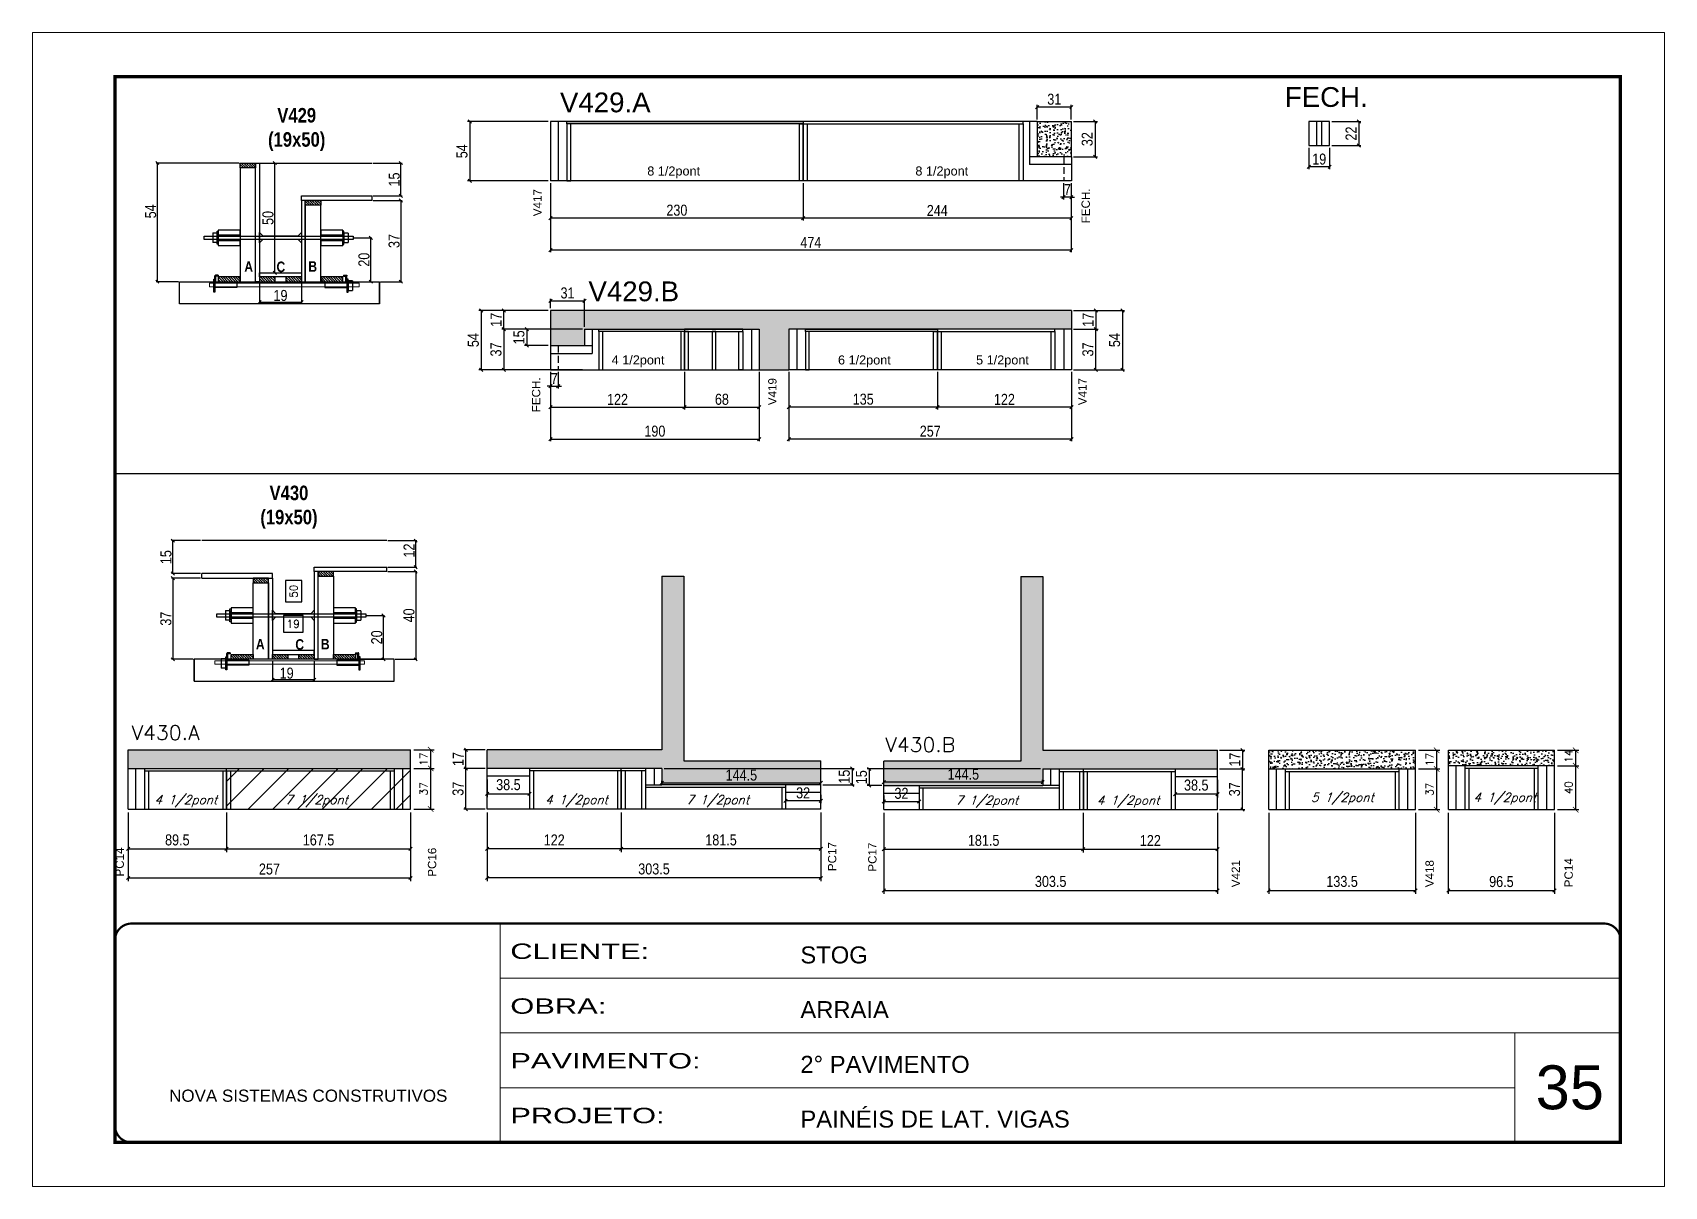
# Model space of a CAD drawing. Extents: x -3394 to 16474, y -5031 to 14397.
# Drawn here: x 7442 to 8927, y 4158 to 5208 of the extents above; entities that cross this region are included whole.
import ezdxf

# ---------------------------------------------------------------- set-up
doc = ezdxf.new("R2010")
doc.units = 0
for name, pattern in [('CONTINUO', [0]), ('DASHED', [0.75, 0.5, -0.25]), ('HIDDEN', [0.375, 0.25, -0.125])]:
    doc.linetypes.add(name, pattern=pattern)
doc.layers.get('0').update_dxf_attribs({"linetype": 'CONTINUOUS'})
doc.layers.get('Defpoints').update_dxf_attribs({"linetype": 'CONTINUOUS'})
for name, color, linetype in [('1HACHURA MADEIRAS', 1, 'CONTINUOUS'), ('barrote', 251, 'CONTINUOUS'), ('COTA', 241, 'CONTINUOUS'), ('Cota Seção (2x)', 4, 'CONTINUOUS'), ('detalhes', 4, 'CONTINUOUS'), ('NOMENCLATURA', 7, 'CONTINUOUS'), ('Painéis', 200, 'CONTINUOUS'), ('PONTALETE', 7, 'CONTINUOUS'), ('presilha', 1, 'CONTINUOUS'), ('SARR_2.2x10', 60, 'CONTINUOUS'), ('SARR_2.2x7', 40, 'CONTINUOUS'), ('SARR_3.5x7', 81, 'CONTINUOUS'), ('texto', 7, 'CONTINUOUS'), ('Tubo de PVC', 51, 'CONTINUOUS')]:
    doc.layers.add(name, color=color, linetype=linetype)
for name, color, linetype, lineweight in [('CARIMBO', 255, 'CONTINUOUS', 9), ('CONCRETO', 251, 'CONTINUOUS', 25), ('Folhas', 255, 'CONTINUOUS', 9), ('REAPROVEITAMENTO', 251, 'CONTINUOUS', 9), ('SARRAFO DE PRESSAO', 251, 'DASHED', 9), ('SCO-___-LAJ', 2, 'CONTINUOUS', 0), ('Texto Seção', 7, 'CONTINUOUS', 15)]:
    doc.layers.add(name, color=color, linetype=linetype, lineweight=lineweight)
doc.styles.add('ARIAL', font='arial.ttf')
doc.styles.add('COTA TECNICA', font='techl___.ttf', dxfattribs={"height": 10})
doc.styles.add('COTA TECNICA 2X', font='techl___.ttf', dxfattribs={"height": 10})
doc.styles.add('REGUA-120', font='ROMANS.shx', dxfattribs={"height": 15})
doc.styles.add('ROMANS', font='romans.shx')
doc.styles.add('TECNICA', font='techb___.ttf', dxfattribs={"height": 10})
doc.styles.add('Tecnologia', font='')
doc.styles.get('Tecnologia').set_extended_font_data('Forgotten Futurist')
doc.dimstyles.new('Cota Paínel', dxfattribs={"dimtxt": 7, "dimasz": 5, "dimexe": 3, "dimexo": 3, "dimgap": 3, "dimtad": 1, "dimdec": 1, "dimzin": 12, "dimdsep": 46, "dimtxsty": 'ROMANS', "dimblk": 'ARCHTICK', "dimcen": 0, "dimclrd": 4, "dimclre": 4, "dimclrt": 1, "dimadec": 1, "dimazin": 3, "dimtfac": 1, "dimtdec": 1, "dimtmove": 0, "dimatfit": 3, "dimldrblk": 'OBLIQUE', "dimfxl": 1, "dimtolj": 1, "dimtzin": 12, "dimarcsym": 0})
doc.dimstyles.new('Cota Seção interna', dxfattribs={"dimtxt": 7, "dimasz": 6, "dimexe": 0.18, "dimexo": 2, "dimgap": -4, "dimtad": 3, "dimdec": 1, "dimlfac": 0.5, "dimzin": 12, "dimdsep": 46, "dimtxsty": 'ROMANS', "dimblk": 'ARCHTICK', "dimcen": 0.09, "dimse1": 1, "dimse2": 1, "dimsd1": 1, "dimsd2": 1, "dimclrd": 180, "dimclre": 5, "dimclrt": 1, "dimadec": 0, "dimazin": 3, "dimtfac": 1, "dimtdec": 1, "dimtofl": 0, "dimtmove": 0, "dimatfit": 3, "dimldrblk": 'ARCHTICK', "dimfxl": 1, "dimtolj": 1, "dimtzin": 0, "dimarcsym": 0})
doc.dimstyles.new('PAINEL', dxfattribs={"dimtxt": 10, "dimasz": 3, "dimexe": 3, "dimexo": 3, "dimgap": 3, "dimtad": 1, "dimdec": 1, "dimzin": 12, "dimdsep": 46, "dimtxsty": 'COTA TECNICA', "dimblk1": 'OBLIQUE', "dimblk2": 'OBLIQUE', "dimsah": 1, "dimcen": 0.9, "dimclrd": 4, "dimclre": 4, "dimclrt": 240, "dimadec": 1, "dimazin": 3, "dimtfac": 1, "dimtdec": 1, "dimtmove": 0, "dimatfit": 3, "dimfxl": 1, "dimtolj": 1, "dimtzin": 12, "dimarcsym": 0})
doc.dimstyles.new('SECAO', dxfattribs={"dimscale": 0.333333, "dimtxt": 5, "dimasz": 9, "dimexe": 3, "dimexo": 3, "dimgap": 3, "dimtad": 1, "dimdec": 1, "dimlfac": 0.5, "dimzin": 12, "dimdsep": 46, "dimtxsty": 'COTA TECNICA 2X', "dimblk1": 'OBLIQUE', "dimblk2": 'OBLIQUE', "dimsah": 1, "dimcen": 0.9, "dimclrd": 4, "dimclre": 4, "dimclrt": 240, "dimadec": 1, "dimazin": 3, "dimtfac": 1, "dimtdec": 1, "dimtmove": 0, "dimatfit": 3, "dimfxl": 1, "dimtolj": 1, "dimtzin": 12, "dimarcsym": 0})
pattern_1 = [(50, (8089.2984, -1499.781), (9.109233, -0.796954), [0.9525, -10.4775]), (355, (8089.298, -1499.781), (-1.762171, 9.552842), [0.762, -8.382029]), (100.45144, (8090.0575, -1499.848), (7.347062, 8.755888), [0.8095, -8.904512]), (46.1842, (8089.298, -1497.241), (13.553952, -2.102116), [1.42875, -15.71625]), (96.63556, (8090.428, -1497.416), (11.870207, 12.371306), [1.21425, -13.35678]), (351.18415, (8089.298, -1497.241), (11.870207, 12.371306), [1.142998, -12.572987]), (21, (8090.5684, -1497.876), (7.58072, -5.11326), [0.9525, -10.4775]), (326, (8090.568, -1497.876), (3.090101, 9.209398), [0.762, -8.382]), (71.45144, (8091.2, -1498.302), (10.670821, 4.096138), [0.8095, -8.904497]), (37.5, (8089.2984, -1499.7812), (0.1544302, 4.227752), [0, -8.2804, 0, -8.509, 0, -8.41375]), (7.5, (8089.2984, -1499.7812), (3.340983, 5.0090287), [0, -4.8514, 0, -8.0899, 0, -3.20675]), (327.5, (8086.4663, -1499.7812), (6.7795298, -0.2864372), [0, -3.175, 0, -9.906, 0, -13.1445]), (317.5, (8085.1963, -1499.781), (7.406459, 1.2713246), [0, -4.1275, 0, -6.5786, 0, -9.3345])]

msp = doc.modelspace()

# ---------------------------------------------------------------- texts
at = {"layer": 'CARIMBO', "style": 'ARIAL'}
msp.add_text('35', height=40, dxfattribs=at).set_placement((8810.07, 4228.09))
at = {"layer": 'detalhes', "style": 'TECNICA'}
for s, p in [('A', (7634.85, 4990.3)), ('C', (7664.15, 4989.99)), ('B', (7693.12, 4990.3)), ('A', (7645.39, 4646.62)), ('C', (7681.28, 4646.3)), ('B', (7704.52, 4646.62))]:
    msp.add_text(s, height=9.6, dxfattribs=at).set_placement(p)
at = {"layer": 'NOMENCLATURA', "linetype": 'Continuous', "style": 'ARIAL'}
for s, p in [('V429.A', (7922.13, 5135.46)), ('FECH.', (8581.81, 5140.36)), ('V429.B', (7948.05, 4963.49))]:
    msp.add_text(s, height=18, dxfattribs=at).set_placement(p)
for s, p in [('V417', (7905.45, 5040.85)), ('FECH.', (8404.36, 5034.44)), ('FECH.', (7904.18, 4862.47)), ('V419', (8119.18, 4868.89)), ('V417', (8401.41, 4868.89)), ('PC17', (8173.61, 4444.82)), ('PC17', (8210.19, 4444.38)), ('PC14', (7525.23, 4439.94)), ('PC16', (7809.49, 4439.72)), ('PC14', (8843.85, 4430.18)), ('V421', (8540.96, 4430.18)), ('V418', (8717.34, 4430.18))]:
    msp.add_text(s, height=7.567, rotation=90, dxfattribs=at).set_placement(p)
at = {"layer": 'NOMENCLATURA', "char_height": 13.2, "attachment_point": 2, "style": 'TECNICA'}
for s, insert in [('V429\\P(19x50)', (7682.53, 5139.35)), ('V430\\P(19x50)', (7675.48, 4795.67))]:
    msp.add_mtext_dynamic_manual_height_columns(s, width=13.2, gutter_width=1, heights=[0], dxfattribs=dict(at, insert=insert))
at = {"layer": 'PONTALETE', "linetype": 'Continuous', "style": 'ARIAL'}
for s, p in [('8 1/2pont', (8001.58, 5077.92)), ('8 1/2pont', (8245.58, 5077.92)), ('4 1/2pont', (7969.16, 4905.95)), ('6 1/2pont', (8175.15, 4905.95)), ('5 1/2pont', (8300.83, 4905.95))]:
    msp.add_text(s, height=8.25, dxfattribs=at).set_placement(p)
at = {"layer": 'texto', "color": 2, "char_height": 8, "attachment_point": 5, "style": 'ROMANS'}
for s, insert in [('{\\Q19;\\C256;4 1/2pont}', (7581.67, 4508.51)), ('{\\Q19;\\C256;7 1/2pont}', (7700.63, 4508.51)), ('{\\Q19;\\C256;4 1/2pont}', (7937.15, 4508.51)), ('{\\Q19;\\C256;7 1/2pont}', (8065.65, 4508.51)), ('{\\Q19;\\C256;7 1/2pont}', (8310.68, 4508.06)), ('{\\Q19;\\C256;4 1/2pont}', (8439.18, 4508.06)), ('{\\Q19;\\C256;5 1/2pont}', (8634.19, 4510.69)), ('{\\Q19;\\C256;4 1/2pont}', (8782.04, 4510.69))]:
    msp.add_mtext(s, dxfattribs=dict(at, insert=insert))
at = {"layer": 'Texto Seção', "style": 'REGUA-120', "width": 1.05}
for s, p in [('V430.A', (7532.16, 4564.47)), ('V430.B', (8218.09, 4553.49))]:
    msp.add_text(s, height=13, dxfattribs=at).set_placement(p)

# ---------------------------------------------------------------- blocks, each defined once
blk = doc.blocks.new('9999999999')
at = {"color": 30, "linetype": 'CONTINUO'}
for p, q in [((98564.6, 34230.2), (98564.6, 34429.4)), ((98564.6, 34379.6), (99584, 34379.6)), ((98564.6, 34329.8), (99488, 34329.8)), ((99584, 34329.8), (99488, 34329.8)), ((99488, 34329.8), (99488, 34230.2)), ((98564.6, 34280), (99488, 34280))]:
    blk.add_line(p, q, dxfattribs=at)
at = {"color": 30, "linetype": 'CONTINUO', "const_width": 2}
blk.add_lwpolyline([(99584, 34230.2), (99584, 34414.4, 0.414214), (99569, 34429.4), (98229, 34429.4, 0.414214), (98214, 34414.4), (98214, 34245.2, 0.414214), (98229, 34230.2), (99584, 34230.2)], format="xyb", dxfattribs=at)
at = {"layer": 'Folhas'}
blk.add_lwpolyline([(98139, 34190.2), (99624, 34190.2), (99624, 35240.2), (98139, 35240.2)], close=True, dxfattribs=at)
at = {"layer": 'Folhas', "color": 30, "const_width": 3}
blk.add_lwpolyline([(98214, 34230.2), (99584, 34230.2), (99584, 35200.2), (98214, 35200.2)], close=True, dxfattribs=at)
at = {"color": 7, "linetype": 'Continuous', "ltscale": 5, "style": 'ARIAL'}
for s, height, p in [('STOG', 15.48, (98837.7, 34393.1)), ('ARRAIA', 15.48, (98837.7, 34343.3)), ('2° PAVIMENTO', 15.483, (98837.7, 34293.5)), ('NOVA SISTEMAS CONSTRUTIVOS', 11.059, (98263.2, 34267.2)), ('PAINÉIS DE LAT. VIGAS', 15.483, (98837.7, 34243.7))]:
    blk.add_text(s, height=height, dxfattribs=at).set_placement(p)
at = {"layer": 'Folhas', "color": 7, "style": 'Tecnologia', "width": 1.5}
for s, p in [('CLIENTE:', (98573.7, 34397.2)), ('OBRA:', (98573.7, 34347.3)), ('PAVIMENTO:', (98573.7, 34297.5)), ('PROJETO:', (98573.7, 34247.7))]:
    blk.add_text(s, height=14, dxfattribs=at).set_placement(p)
blk = doc.blocks.new('_Oblique')
at = {"color": 0, "linetype": 'ByBlock', "lineweight": -2}
blk.add_line((-0.5, -0.5), (0.5, 0.5), dxfattribs=at)
blk = doc.blocks.new('*D1329')
at = {"layer": 'COTA', "color": 4, "lineweight": -2, "transparency": 16777216}
for p, q in [((7648.8, 4980.3), (7648.8, 4961.6)), ((7686.8, 4980.3), (7686.8, 4961.6)), ((7648.8, 4962.6), (7686.8, 4962.6))]:
    blk.add_line(p, q, dxfattribs=at)
at = {"layer": 'Defpoints', "color": 0, "transparency": 16777216}
for p in [(7648.8, 4981.3), (7686.8, 4981.3), (7686.8, 4962.6)]:
    blk.add_point(p, dxfattribs=at)
at = {"layer": 'COTA', "color": 4, "lineweight": -2, "transparency": 16777216, "xscale": 3, "yscale": 3, "zscale": 3, "rotation": 180}
blk.add_blockref('_Oblique', (7648.8, 4962.6), dxfattribs=at)
at = {"layer": 'COTA', "color": 4, "lineweight": -2, "transparency": 16777216, "xscale": 3, "yscale": 3, "zscale": 3}
blk.add_blockref('_Oblique', (7686.8, 4962.6), dxfattribs=at)
at = {"layer": 'COTA', "color": 240, "transparency": 16777216, "insert": (7667.8, 4968.7), "char_height": 10, "attachment_point": 5, "style": 'COTA TECNICA 2X'}
blk.add_mtext('\\A1;19', dxfattribs=at)
blk = doc.blocks.new('PRESILHA METÁLICA 1')
at = {"layer": 'presilha'}
for p, q in [((0, 13), (6, 13)), ((0, 13), (0, 0)), ((6, 0), (0, 0)), ((6, 15.5), (7.5, 15.5)), ((6, -2.5), (6, 15.5)), ((6, 13), (6, 0)), ((7.5, 10.6), (7.5, 19.9)), ((7.5, 15.5), (7.5, -2.5)), ((37.5, 4.1), (7.5, 4.1)), ((12, 21), (8.6, 21)), ((9, 11.6), (9, 18.9)), ((12, 19.5), (9.6, 19.5)), ((37.5, 11), (9.6, 11)), ((12, 21), (12, 19.5)), ((37.5, 11), (37.5, 4.1)), ((7.5, -2.5), (6, -2.5))]:
    blk.add_line(p, q, dxfattribs=at)
for centre, radius, start, end in [((8.6, 19.9), 1.14, 90, 180), ((9.6, 18.9), 0.57, 90, 180), ((9.6, 11.6), 0.57, 180, 270)]:
    blk.add_arc(centre, radius, start, end, dxfattribs=at)
blk = doc.blocks.new('PRESILHA METÁLICA 2')
at = {"layer": 'presilha'}
for p, q in [((-5.2, 23.5), (-5.2, 22)), ((-5.2, 23.5), (-1.9, 23.5)), ((-0.8, 14.6), (-0.8, 22.4)), ((-30.8, 13.5), (-30.8, 6.6)), ((-30.8, 13.5), (-2.8, 13.5)), ((-30.8, 6.6), (-0.8, 6.6)), ((-5.2, 22), (-2.8, 22)), ((-2.2, 14.1), (-2.2, 21.4)), ((0.8, 18), (-0.8, 18)), ((-0.8, 18), (-0.8, 0)), ((-0.8, 0), (0.8, 0)), ((0.8, 0), (0.8, 18))]:
    blk.add_line(p, q, dxfattribs=at)
for centre, radius, start, end in [((-1.9, 22.4), 1.14, 0, 90), ((-2.8, 21.4), 0.57, 0, 90), ((-2.8, 14.1), 0.57, 270, 0)]:
    blk.add_arc(centre, radius, start, end, dxfattribs=at)
blk = doc.blocks.new('*D1330')
at = {"layer": 'COTA', "color": 4, "lineweight": -2, "transparency": 16777216}
for p, q in [((7752.1, 5055.3), (7778.4, 5055.3)), ((7777.4, 5055.3), (7777.4, 4981.3)), ((7758.8, 4981.3), (7778.4, 4981.3))]:
    blk.add_line(p, q, dxfattribs=at)
at = {"layer": 'Defpoints', "color": 0, "transparency": 16777216}
for p in [(7751.1, 5055.3), (7757.8, 4981.3), (7777.4, 4981.3)]:
    blk.add_point(p, dxfattribs=at)
at = {"layer": 'COTA', "color": 4, "lineweight": -2, "transparency": 16777216, "xscale": 3, "yscale": 3, "zscale": 3}
for p, rotation in [((7777.4, 5055.3), 90), ((7777.4, 4981.3), 270)]:
    blk.add_blockref('_Oblique', p, dxfattribs=dict(at, rotation=rotation))
at = {"layer": 'COTA', "color": 240, "transparency": 16777216, "insert": (7771.2, 5018.3), "char_height": 10, "attachment_point": 5, "rotation": 90, "style": 'COTA TECNICA 2X'}
blk.add_mtext('\\A1;37', dxfattribs=at)
blk = doc.blocks.new('*D1331')
at = {"layer": 'COTA', "color": 4, "lineweight": -2, "transparency": 16777216}
for p, q in [((7649.8, 5089.3), (7663.5, 5089.3)), ((7662.5, 4989.3), (7662.5, 5089.3)), ((7657.2, 4989.3), (7663.5, 4989.3))]:
    blk.add_line(p, q, dxfattribs=at)
at = {"layer": 'Defpoints', "color": 0, "transparency": 16777216}
for p in [(7648.8, 5089.3), (7662.5, 5089.3), (7656.2, 4989.3)]:
    blk.add_point(p, dxfattribs=at)
at = {"layer": 'COTA', "color": 4, "lineweight": -2, "transparency": 16777216, "xscale": 3, "yscale": 3, "zscale": 3}
for p, rotation in [((7662.5, 5089.3), 90), ((7662.5, 4989.3), 270)]:
    blk.add_blockref('_Oblique', p, dxfattribs=dict(at, rotation=rotation))
at = {"layer": 'COTA', "color": 240, "transparency": 16777216, "insert": (7656.4, 5039.3), "char_height": 10, "attachment_point": 5, "rotation": 90, "style": 'COTA TECNICA 2X'}
blk.add_mtext('\\A1;50', dxfattribs=at)
blk = doc.blocks.new('*D1332')
at = {"layer": 'COTA', "color": 4, "lineweight": -2, "transparency": 16777216}
for p, q in [((7752.1, 5089.3), (7778.4, 5089.3)), ((7777.4, 5059.3), (7777.4, 5089.3)), ((7752.1, 5059.3), (7778.4, 5059.3))]:
    blk.add_line(p, q, dxfattribs=at)
at = {"layer": 'Defpoints', "color": 0, "transparency": 16777216}
for p in [(7751.1, 5089.3), (7777.4, 5089.3), (7751.1, 5059.3)]:
    blk.add_point(p, dxfattribs=at)
at = {"layer": 'COTA', "color": 4, "lineweight": -2, "transparency": 16777216, "xscale": 3, "yscale": 3, "zscale": 3}
for p, rotation in [((7777.4, 5089.3), 90), ((7777.4, 5059.3), 270)]:
    blk.add_blockref('_Oblique', p, dxfattribs=dict(at, rotation=rotation))
at = {"layer": 'COTA', "color": 240, "transparency": 16777216, "insert": (7771.3, 5074.3), "char_height": 10, "attachment_point": 5, "rotation": 90, "style": 'COTA TECNICA 2X'}
blk.add_mtext('\\A1;15', dxfattribs=at)
blk = doc.blocks.new('*D1333')
at = {"layer": 'COTA', "color": 4, "lineweight": -2, "transparency": 16777216}
for p, q in [((7630.2, 5089.3), (7554.7, 5089.3)), ((7555.7, 4981.3), (7555.7, 5089.3)), ((7574.9, 4981.3), (7554.7, 4981.3))]:
    blk.add_line(p, q, dxfattribs=at)
at = {"layer": 'Defpoints', "color": 0, "transparency": 16777216}
for p in [(7555.7, 5089.3), (7631.2, 5089.3), (7575.9, 4981.3)]:
    blk.add_point(p, dxfattribs=at)
at = {"layer": 'COTA', "color": 4, "lineweight": -2, "transparency": 16777216, "xscale": 3, "yscale": 3, "zscale": 3}
for p, rotation in [((7555.7, 5089.3), 90), ((7555.7, 4981.3), 270)]:
    blk.add_blockref('_Oblique', p, dxfattribs=dict(at, rotation=rotation))
at = {"layer": 'COTA', "color": 240, "transparency": 16777216, "insert": (7549.6, 5045.3), "char_height": 10, "attachment_point": 5, "rotation": 90, "style": 'COTA TECNICA 2X'}
blk.add_mtext('\\A1;54', dxfattribs=at)
blk = doc.blocks.new('*D1349')
at = {"layer": 'COTA', "color": 4, "lineweight": -2, "transparency": 16777216}
for p, q in [((7734.9, 5021.3), (7750.9, 5021.3)), ((7749.9, 4981.3), (7749.9, 5021.3)), ((7725.4, 4981.3), (7750.9, 4981.3))]:
    blk.add_line(p, q, dxfattribs=at)
at = {"layer": 'Defpoints', "color": 0, "transparency": 16777216}
for p in [(7733.9, 5021.3), (7749.9, 5021.3), (7724.4, 4981.3)]:
    blk.add_point(p, dxfattribs=at)
at = {"layer": 'COTA', "color": 4, "lineweight": -2, "transparency": 16777216, "xscale": 3, "yscale": 3, "zscale": 3}
for p, rotation in [((7749.9, 5021.3), 90), ((7749.9, 4981.3), 270)]:
    blk.add_blockref('_Oblique', p, dxfattribs=dict(at, rotation=rotation))
at = {"layer": 'COTA', "color": 240, "transparency": 16777216, "insert": (7743.8, 5001.3), "char_height": 10, "attachment_point": 5, "rotation": 90, "style": 'COTA TECNICA 2X'}
blk.add_mtext('\\A1;20', dxfattribs=at)
blk = doc.blocks.new('*D1376')
at = {"layer": 'COTA', "color": 4, "linetype": 'Continuous', "lineweight": -2, "transparency": 16777216}
for p, q in [((8143.5, 5071), (8143.5, 5037.1)), ((8387.5, 5071), (8387.5, 5037.1)), ((8387.5, 5039.1), (8143.5, 5039.1))]:
    blk.add_line(p, q, dxfattribs=at)
at = {"layer": 'Defpoints', "color": 0, "linetype": 'Continuous', "transparency": 16777216}
for p in [(8143.5, 5073), (8387.5, 5073), (8143.5, 5039.1)]:
    blk.add_point(p, dxfattribs=at)
at = {"layer": 'COTA', "color": 4, "linetype": 'Continuous', "lineweight": -2, "transparency": 16777216, "xscale": 3, "yscale": 3, "zscale": 3, "rotation": 180}
blk.add_blockref('_Oblique', (8143.5, 5039.1), dxfattribs=at)
at = {"layer": 'COTA', "color": 4, "linetype": 'Continuous', "lineweight": -2, "transparency": 16777216, "xscale": 3, "yscale": 3, "zscale": 3}
blk.add_blockref('_Oblique', (8387.5, 5039.1), dxfattribs=at)
at = {"layer": 'COTA', "color": 240, "linetype": 'Continuous', "transparency": 16777216, "insert": (8265.5, 5046.1), "char_height": 10, "attachment_point": 5, "style": 'COTA TECNICA'}
blk.add_mtext('\\A1;244', dxfattribs=at)
blk = doc.blocks.new('*D1377')
at = {"layer": 'COTA', "color": 4, "linetype": 'Continuous', "lineweight": -2, "transparency": 16777216}
for p, q in [((7913.5, 5071), (7913.5, 5037.1)), ((8143.5, 5071), (8143.5, 5037.1)), ((8143.5, 5039.1), (7913.5, 5039.1))]:
    blk.add_line(p, q, dxfattribs=at)
at = {"layer": 'Defpoints', "color": 0, "linetype": 'Continuous', "transparency": 16777216}
for p in [(7913.5, 5073), (8143.5, 5073), (7913.5, 5039.1)]:
    blk.add_point(p, dxfattribs=at)
at = {"layer": 'COTA', "color": 4, "linetype": 'Continuous', "lineweight": -2, "transparency": 16777216, "xscale": 3, "yscale": 3, "zscale": 3, "rotation": 180}
blk.add_blockref('_Oblique', (7913.5, 5039.1), dxfattribs=at)
at = {"layer": 'COTA', "color": 4, "linetype": 'Continuous', "lineweight": -2, "transparency": 16777216, "xscale": 3, "yscale": 3, "zscale": 3}
blk.add_blockref('_Oblique', (8143.5, 5039.1), dxfattribs=at)
at = {"layer": 'COTA', "color": 240, "linetype": 'Continuous', "transparency": 16777216, "insert": (8028.5, 5046.3), "char_height": 10, "attachment_point": 5, "style": 'COTA TECNICA'}
blk.add_mtext('\\A1;230', dxfattribs=at)
blk = doc.blocks.new('*D1378')
at = {"layer": 'COTA', "color": 4, "linetype": 'Continuous', "lineweight": -2, "transparency": 16777216}
for p, q in [((7913.5, 5071), (7913.5, 5008.1)), ((8387.5, 5071), (8387.5, 5008.1)), ((8387.5, 5010.1), (7913.5, 5010.1))]:
    blk.add_line(p, q, dxfattribs=at)
at = {"layer": 'Defpoints', "color": 0, "linetype": 'Continuous', "transparency": 16777216}
for p in [(7913.5, 5073), (8387.5, 5073), (7913.5, 5010.1)]:
    blk.add_point(p, dxfattribs=at)
at = {"layer": 'COTA', "color": 4, "linetype": 'Continuous', "lineweight": -2, "transparency": 16777216, "xscale": 3, "yscale": 3, "zscale": 3, "rotation": 180}
blk.add_blockref('_Oblique', (7913.5, 5010.1), dxfattribs=at)
at = {"layer": 'COTA', "color": 4, "linetype": 'Continuous', "lineweight": -2, "transparency": 16777216, "xscale": 3, "yscale": 3, "zscale": 3}
blk.add_blockref('_Oblique', (8387.5, 5010.1), dxfattribs=at)
at = {"layer": 'COTA', "color": 240, "linetype": 'Continuous', "transparency": 16777216, "insert": (8150.5, 5017.1), "char_height": 10, "attachment_point": 5, "style": 'COTA TECNICA'}
blk.add_mtext('\\A1;474', dxfattribs=at)
blk = doc.blocks.new('*D1379')
at = {"layer": 'COTA', "color": 4, "linetype": 'Continuous', "lineweight": -2, "transparency": 16777216}
for p, q in [((7911.5, 5127), (7838.1, 5127)), ((7840.1, 5127), (7840.1, 5073)), ((7911.5, 5073), (7838.1, 5073))]:
    blk.add_line(p, q, dxfattribs=at)
at = {"layer": 'Defpoints', "color": 0, "linetype": 'Continuous', "transparency": 16777216}
for p in [(7913.5, 5127), (7840.1, 5073), (7913.5, 5073)]:
    blk.add_point(p, dxfattribs=at)
at = {"layer": 'COTA', "color": 4, "linetype": 'Continuous', "lineweight": -2, "transparency": 16777216, "xscale": 3, "yscale": 3, "zscale": 3}
for p, rotation in [((7840.1, 5127), 90), ((7840.1, 5073), 270)]:
    blk.add_blockref('_Oblique', p, dxfattribs=dict(at, rotation=rotation))
at = {"layer": 'COTA', "color": 240, "linetype": 'Continuous', "transparency": 16777216, "insert": (7833, 5100), "char_height": 10, "attachment_point": 5, "rotation": 90, "style": 'COTA TECNICA'}
blk.add_mtext('\\A1;54', dxfattribs=at)
blk = doc.blocks.new('*D1380')
at = {"layer": 'COTA', "color": 4, "linetype": 'Continuous', "lineweight": -2, "transparency": 16777216}
for p, q in [((8380.5, 5071), (8380.5, 5056.1)), ((8387.5, 5071), (8387.5, 5056.1)), ((8380.5, 5058.1), (8377.5, 5058.1)), ((8387.5, 5058.1), (8380.5, 5058.1)), ((8387.5, 5058.1), (8390.5, 5058.1))]:
    blk.add_line(p, q, dxfattribs=at)
at = {"layer": 'Defpoints', "color": 0, "linetype": 'Continuous', "transparency": 16777216}
for p in [(8380.5, 5073), (8387.5, 5073), (8380.5, 5058.1)]:
    blk.add_point(p, dxfattribs=at)
at = {"layer": 'COTA', "color": 4, "linetype": 'Continuous', "lineweight": -2, "transparency": 16777216, "xscale": 3, "yscale": 3, "zscale": 3}
blk.add_blockref('_Oblique', (8380.5, 5058.1), dxfattribs=at)
at = {"layer": 'COTA', "color": 4, "linetype": 'Continuous', "lineweight": -2, "transparency": 16777216, "xscale": 3, "yscale": 3, "zscale": 3, "rotation": 180}
blk.add_blockref('_Oblique', (8387.5, 5058.1), dxfattribs=at)
at = {"layer": 'COTA', "color": 240, "linetype": 'Continuous', "transparency": 16777216, "insert": (8384, 5065.2), "char_height": 10, "attachment_point": 5, "style": 'COTA TECNICA'}
blk.add_mtext('\\A1;7', dxfattribs=at)
blk = doc.blocks.new('*D1381')
at = {"layer": 'COTA', "color": 4, "linetype": 'Continuous', "lineweight": -2, "transparency": 16777216}
for p, q in [((8389.5, 5127), (8411.2, 5127)), ((8409.2, 5127), (8409.2, 5095)), ((8389.5, 5095), (8411.2, 5095))]:
    blk.add_line(p, q, dxfattribs=at)
at = {"layer": 'Defpoints', "color": 0, "linetype": 'Continuous', "transparency": 16777216}
for p in [(8387.5, 5127), (8387.5, 5095), (8409.2, 5095)]:
    blk.add_point(p, dxfattribs=at)
at = {"layer": 'COTA', "color": 4, "linetype": 'Continuous', "lineweight": -2, "transparency": 16777216, "xscale": 3, "yscale": 3, "zscale": 3}
for p, rotation in [((8409.2, 5127), 90), ((8409.2, 5095), 270)]:
    blk.add_blockref('_Oblique', p, dxfattribs=dict(at, rotation=rotation))
at = {"layer": 'COTA', "color": 240, "linetype": 'Continuous', "transparency": 16777216, "insert": (8402, 5111), "char_height": 10, "attachment_point": 5, "rotation": 90, "style": 'COTA TECNICA'}
blk.add_mtext('\\A1;32', dxfattribs=at)
blk = doc.blocks.new('*D1382')
at = {"layer": 'COTA', "color": 4, "linetype": 'Continuous', "lineweight": -2, "transparency": 16777216}
for p, q in [((8356.5, 5129), (8356.5, 5142.1)), ((8387.5, 5140.1), (8356.5, 5140.1)), ((8387.5, 5129), (8387.5, 5142.1))]:
    blk.add_line(p, q, dxfattribs=at)
at = {"layer": 'Defpoints', "color": 0, "linetype": 'Continuous', "transparency": 16777216}
for p in [(8356.5, 5140.1), (8356.5, 5127), (8387.5, 5127)]:
    blk.add_point(p, dxfattribs=at)
at = {"layer": 'COTA', "color": 4, "linetype": 'Continuous', "lineweight": -2, "transparency": 16777216, "xscale": 3, "yscale": 3, "zscale": 3, "rotation": 180}
blk.add_blockref('_Oblique', (8356.5, 5140.1), dxfattribs=at)
at = {"layer": 'COTA', "color": 4, "linetype": 'Continuous', "lineweight": -2, "transparency": 16777216, "xscale": 3, "yscale": 3, "zscale": 3}
blk.add_blockref('_Oblique', (8387.5, 5140.1), dxfattribs=at)
at = {"layer": 'COTA', "color": 240, "linetype": 'Continuous', "transparency": 16777216, "insert": (8372, 5147.3), "char_height": 10, "attachment_point": 5, "style": 'COTA TECNICA'}
blk.add_mtext('\\A1;31', dxfattribs=at)
blk = doc.blocks.new('*D1383')
at = {"layer": 'COTA', "color": 4, "linetype": 'Continuous', "lineweight": -2, "transparency": 16777216}
for p, q in [((8624.6, 5127.1), (8651.1, 5127.1)), ((8649.1, 5127.1), (8649.1, 5105.1)), ((8624.6, 5105.1), (8651.1, 5105.1))]:
    blk.add_line(p, q, dxfattribs=at)
at = {"layer": 'Defpoints', "color": 0, "linetype": 'Continuous', "transparency": 16777216}
for p in [(8622.6, 5127.1), (8622.6, 5105.1), (8649.1, 5105.1)]:
    blk.add_point(p, dxfattribs=at)
at = {"layer": 'COTA', "color": 4, "linetype": 'Continuous', "lineweight": -2, "transparency": 16777216, "xscale": 3, "yscale": 3, "zscale": 3}
for p, rotation in [((8649.1, 5127.1), 90), ((8649.1, 5105.1), 270)]:
    blk.add_blockref('_Oblique', p, dxfattribs=dict(at, rotation=rotation))
at = {"layer": 'COTA', "color": 240, "linetype": 'Continuous', "transparency": 16777216, "insert": (8642.1, 5116.1), "char_height": 10, "attachment_point": 5, "rotation": 90, "style": 'COTA TECNICA'}
blk.add_mtext('\\A1;22', dxfattribs=at)
blk = doc.blocks.new('*D1384')
at = {"layer": 'COTA', "color": 4, "linetype": 'Continuous', "lineweight": -2, "transparency": 16777216}
for p, q in [((8603.6, 5103.1), (8603.6, 5083.7)), ((8622.6, 5103.1), (8622.6, 5083.7)), ((8622.6, 5085.7), (8603.6, 5085.7))]:
    blk.add_line(p, q, dxfattribs=at)
at = {"layer": 'Defpoints', "color": 0, "linetype": 'Continuous', "transparency": 16777216}
for p in [(8603.6, 5105.1), (8622.6, 5105.1), (8603.6, 5085.7)]:
    blk.add_point(p, dxfattribs=at)
at = {"layer": 'COTA', "color": 4, "linetype": 'Continuous', "lineweight": -2, "transparency": 16777216, "xscale": 3, "yscale": 3, "zscale": 3, "rotation": 180}
blk.add_blockref('_Oblique', (8603.6, 5085.7), dxfattribs=at)
at = {"layer": 'COTA', "color": 4, "linetype": 'Continuous', "lineweight": -2, "transparency": 16777216, "xscale": 3, "yscale": 3, "zscale": 3}
blk.add_blockref('_Oblique', (8622.6, 5085.7), dxfattribs=at)
at = {"layer": 'COTA', "color": 240, "linetype": 'Continuous', "transparency": 16777216, "insert": (8613.1, 5092.8), "char_height": 10, "attachment_point": 5, "style": 'COTA TECNICA'}
blk.add_mtext('\\A1;19', dxfattribs=at)
blk = doc.blocks.new('*D1385')
at = {"layer": 'COTA', "color": 4, "linetype": 'Continuous', "lineweight": -2, "transparency": 16777216}
for p, q in [((7913.5, 4899.1), (7913.5, 4865.1)), ((8035.5, 4899.1), (8035.5, 4865.1)), ((7913.5, 4867.1), (8035.5, 4867.1))]:
    blk.add_line(p, q, dxfattribs=at)
at = {"layer": 'Defpoints', "color": 0, "linetype": 'Continuous', "transparency": 16777216}
for p in [(7913.5, 4901.1), (8035.5, 4901.1), (8035.5, 4867.1)]:
    blk.add_point(p, dxfattribs=at)
at = {"layer": 'COTA', "color": 4, "linetype": 'Continuous', "lineweight": -2, "transparency": 16777216, "xscale": 3, "yscale": 3, "zscale": 3, "rotation": 180}
blk.add_blockref('_Oblique', (7913.5, 4867.1), dxfattribs=at)
at = {"layer": 'COTA', "color": 4, "linetype": 'Continuous', "lineweight": -2, "transparency": 16777216, "xscale": 3, "yscale": 3, "zscale": 3}
blk.add_blockref('_Oblique', (8035.5, 4867.1), dxfattribs=at)
at = {"layer": 'COTA', "color": 240, "linetype": 'Continuous', "transparency": 16777216, "insert": (7974.5, 4874.2), "char_height": 10, "attachment_point": 5, "style": 'COTA TECNICA'}
blk.add_mtext('\\A1;122', dxfattribs=at)
blk = doc.blocks.new('*D1386')
at = {"layer": 'COTA', "color": 4, "linetype": 'Continuous', "lineweight": -2, "transparency": 16777216}
for p, q in [((8035.5, 4899.1), (8035.5, 4865.1)), ((8103.5, 4899.1), (8103.5, 4865.1)), ((8035.5, 4867.1), (8103.5, 4867.1))]:
    blk.add_line(p, q, dxfattribs=at)
at = {"layer": 'Defpoints', "color": 0, "linetype": 'Continuous', "transparency": 16777216}
for p in [(8035.5, 4901.1), (8103.5, 4901.1), (8103.5, 4867.1)]:
    blk.add_point(p, dxfattribs=at)
at = {"layer": 'COTA', "color": 4, "linetype": 'Continuous', "lineweight": -2, "transparency": 16777216, "xscale": 3, "yscale": 3, "zscale": 3, "rotation": 180}
blk.add_blockref('_Oblique', (8035.5, 4867.1), dxfattribs=at)
at = {"layer": 'COTA', "color": 4, "linetype": 'Continuous', "lineweight": -2, "transparency": 16777216, "xscale": 3, "yscale": 3, "zscale": 3}
blk.add_blockref('_Oblique', (8103.5, 4867.1), dxfattribs=at)
at = {"layer": 'COTA', "color": 240, "linetype": 'Continuous', "transparency": 16777216, "insert": (8069.5, 4874.2), "char_height": 10, "attachment_point": 5, "style": 'COTA TECNICA'}
blk.add_mtext('\\A1;68', dxfattribs=at)
blk = doc.blocks.new('*D1387')
at = {"layer": 'COTA', "color": 4, "linetype": 'Continuous', "lineweight": -2, "transparency": 16777216}
for p, q in [((7913.5, 4899.1), (7913.5, 4836.1)), ((8103.5, 4899.1), (8103.5, 4836.1)), ((7913.5, 4838.1), (8103.5, 4838.1))]:
    blk.add_line(p, q, dxfattribs=at)
at = {"layer": 'Defpoints', "color": 0, "linetype": 'Continuous', "transparency": 16777216}
for p in [(7913.5, 4901.1), (8103.5, 4901.1), (8103.5, 4838.1)]:
    blk.add_point(p, dxfattribs=at)
at = {"layer": 'COTA', "color": 4, "linetype": 'Continuous', "lineweight": -2, "transparency": 16777216, "xscale": 3, "yscale": 3, "zscale": 3, "rotation": 180}
blk.add_blockref('_Oblique', (7913.5, 4838.1), dxfattribs=at)
at = {"layer": 'COTA', "color": 4, "linetype": 'Continuous', "lineweight": -2, "transparency": 16777216, "xscale": 3, "yscale": 3, "zscale": 3}
blk.add_blockref('_Oblique', (8103.5, 4838.1), dxfattribs=at)
at = {"layer": 'COTA', "color": 240, "linetype": 'Continuous', "transparency": 16777216, "insert": (8008.5, 4845.2), "char_height": 10, "attachment_point": 5, "style": 'COTA TECNICA'}
blk.add_mtext('\\A1;190', dxfattribs=at)
blk = doc.blocks.new('*D1388')
at = {"layer": 'COTA', "color": 4, "linetype": 'Continuous', "lineweight": -2, "transparency": 16777216}
for p, q in [((7942.5, 4938.1), (7869.1, 4938.1)), ((7871.1, 4938.1), (7871.1, 4901.1)), ((7942.5, 4901.1), (7869.1, 4901.1))]:
    blk.add_line(p, q, dxfattribs=at)
at = {"layer": 'Defpoints', "color": 0, "linetype": 'Continuous', "transparency": 16777216}
for p in [(7944.5, 4938.1), (7871.1, 4901.1), (7944.5, 4901.1)]:
    blk.add_point(p, dxfattribs=at)
at = {"layer": 'COTA', "color": 4, "linetype": 'Continuous', "lineweight": -2, "transparency": 16777216, "xscale": 3, "yscale": 3, "zscale": 3}
for p, rotation in [((7871.1, 4938.1), 90), ((7871.1, 4901.1), 270)]:
    blk.add_blockref('_Oblique', p, dxfattribs=dict(at, rotation=rotation))
at = {"layer": 'COTA', "color": 240, "linetype": 'Continuous', "transparency": 16777216, "insert": (7863.9, 4919.6), "char_height": 10, "attachment_point": 5, "rotation": 90, "style": 'COTA TECNICA'}
blk.add_mtext('\\A1;37', dxfattribs=at)
blk = doc.blocks.new('*D1389')
at = {"layer": 'COTA', "color": 4, "linetype": 'Continuous', "lineweight": -2, "transparency": 16777216}
for p, q in [((7913.5, 4886.2), (7910.5, 4886.2)), ((7913.5, 4899.1), (7913.5, 4884.2)), ((7913.5, 4886.2), (7920.5, 4886.2)), ((7920.5, 4899.1), (7920.5, 4884.2)), ((7920.5, 4886.2), (7923.5, 4886.2))]:
    blk.add_line(p, q, dxfattribs=at)
at = {"layer": 'Defpoints', "color": 0, "linetype": 'Continuous', "transparency": 16777216}
for p in [(7913.5, 4901.1), (7920.5, 4901.1), (7920.5, 4886.2)]:
    blk.add_point(p, dxfattribs=at)
at = {"layer": 'COTA', "color": 4, "linetype": 'Continuous', "lineweight": -2, "transparency": 16777216, "xscale": 3, "yscale": 3, "zscale": 3}
blk.add_blockref('_Oblique', (7913.5, 4886.2), dxfattribs=at)
at = {"layer": 'COTA', "color": 4, "linetype": 'Continuous', "lineweight": -2, "transparency": 16777216, "xscale": 3, "yscale": 3, "zscale": 3, "rotation": 180}
blk.add_blockref('_Oblique', (7920.5, 4886.2), dxfattribs=at)
at = {"layer": 'COTA', "color": 240, "linetype": 'Continuous', "transparency": 16777216, "insert": (7917, 4893.2), "char_height": 10, "attachment_point": 5, "style": 'COTA TECNICA'}
blk.add_mtext('\\A1;7', dxfattribs=at)
blk = doc.blocks.new('*D1390')
at = {"layer": 'COTA', "color": 4, "linetype": 'Continuous', "lineweight": -2, "transparency": 16777216}
for p, q in [((7942.5, 4938.1), (7889.9, 4938.1)), ((7891.9, 4938.1), (7891.9, 4923.1)), ((7911.5, 4923.1), (7889.9, 4923.1))]:
    blk.add_line(p, q, dxfattribs=at)
at = {"layer": 'Defpoints', "color": 0, "linetype": 'Continuous', "transparency": 16777216}
for p in [(7944.5, 4938.1), (7891.9, 4923.1), (7913.5, 4923.1)]:
    blk.add_point(p, dxfattribs=at)
at = {"layer": 'COTA', "color": 4, "linetype": 'Continuous', "lineweight": -2, "transparency": 16777216, "xscale": 3, "yscale": 3, "zscale": 3}
for p, rotation in [((7891.9, 4938.1), 90), ((7891.9, 4923.1), 270)]:
    blk.add_blockref('_Oblique', p, dxfattribs=dict(at, rotation=rotation))
at = {"layer": 'COTA', "color": 240, "linetype": 'Continuous', "transparency": 16777216, "insert": (7884.8, 4930.6), "char_height": 10, "attachment_point": 5, "rotation": 90, "style": 'COTA TECNICA'}
blk.add_mtext('\\A1;15', dxfattribs=at)
blk = doc.blocks.new('*D1391')
at = {"layer": 'COTA', "color": 4, "linetype": 'Continuous', "lineweight": -2, "transparency": 16777216}
for p, q in [((8265.6, 4899.1), (8265.6, 4865.1)), ((8387.6, 4899.1), (8387.6, 4865.1)), ((8387.6, 4867.1), (8265.6, 4867.1))]:
    blk.add_line(p, q, dxfattribs=at)
at = {"layer": 'Defpoints', "color": 0, "linetype": 'Continuous', "transparency": 16777216}
for p in [(8265.6, 4901.1), (8387.6, 4901.1), (8265.6, 4867.1)]:
    blk.add_point(p, dxfattribs=at)
at = {"layer": 'COTA', "color": 4, "linetype": 'Continuous', "lineweight": -2, "transparency": 16777216, "xscale": 3, "yscale": 3, "zscale": 3, "rotation": 180}
blk.add_blockref('_Oblique', (8265.6, 4867.1), dxfattribs=at)
at = {"layer": 'COTA', "color": 4, "linetype": 'Continuous', "lineweight": -2, "transparency": 16777216, "xscale": 3, "yscale": 3, "zscale": 3}
blk.add_blockref('_Oblique', (8387.6, 4867.1), dxfattribs=at)
at = {"layer": 'COTA', "color": 240, "linetype": 'Continuous', "transparency": 16777216, "insert": (8326.6, 4874.2), "char_height": 10, "attachment_point": 5, "style": 'COTA TECNICA'}
blk.add_mtext('\\A1;122', dxfattribs=at)
blk = doc.blocks.new('*D1392')
at = {"layer": 'COTA', "color": 4, "linetype": 'Continuous', "lineweight": -2, "transparency": 16777216}
for p, q in [((8130.5, 4899.1), (8130.5, 4865.1)), ((8265.6, 4899.1), (8265.6, 4865.1)), ((8265.6, 4867.1), (8130.5, 4867.1))]:
    blk.add_line(p, q, dxfattribs=at)
at = {"layer": 'Defpoints', "color": 0, "linetype": 'Continuous', "transparency": 16777216}
for p in [(8130.5, 4901.1), (8265.6, 4901.1), (8130.5, 4867.1)]:
    blk.add_point(p, dxfattribs=at)
at = {"layer": 'COTA', "color": 4, "linetype": 'Continuous', "lineweight": -2, "transparency": 16777216, "xscale": 3, "yscale": 3, "zscale": 3, "rotation": 180}
blk.add_blockref('_Oblique', (8130.5, 4867.1), dxfattribs=at)
at = {"layer": 'COTA', "color": 4, "linetype": 'Continuous', "lineweight": -2, "transparency": 16777216, "xscale": 3, "yscale": 3, "zscale": 3}
blk.add_blockref('_Oblique', (8265.6, 4867.1), dxfattribs=at)
at = {"layer": 'COTA', "color": 240, "linetype": 'Continuous', "transparency": 16777216, "insert": (8198.1, 4874.3), "char_height": 10, "attachment_point": 5, "style": 'COTA TECNICA'}
blk.add_mtext('\\A1;135', dxfattribs=at)
blk = doc.blocks.new('*D1393')
at = {"layer": 'COTA', "color": 4, "linetype": 'Continuous', "lineweight": -2, "transparency": 16777216}
for p, q in [((8130.5, 4899.1), (8130.5, 4836.1)), ((8387.6, 4899.1), (8387.6, 4836.1)), ((8387.6, 4838.1), (8130.5, 4838.1))]:
    blk.add_line(p, q, dxfattribs=at)
at = {"layer": 'Defpoints', "color": 0, "linetype": 'Continuous', "transparency": 16777216}
for p in [(8130.5, 4901.1), (8387.6, 4901.1), (8130.5, 4838.1)]:
    blk.add_point(p, dxfattribs=at)
at = {"layer": 'COTA', "color": 4, "linetype": 'Continuous', "lineweight": -2, "transparency": 16777216, "xscale": 3, "yscale": 3, "zscale": 3, "rotation": 180}
blk.add_blockref('_Oblique', (8130.5, 4838.1), dxfattribs=at)
at = {"layer": 'COTA', "color": 4, "linetype": 'Continuous', "lineweight": -2, "transparency": 16777216, "xscale": 3, "yscale": 3, "zscale": 3}
blk.add_blockref('_Oblique', (8387.6, 4838.1), dxfattribs=at)
at = {"layer": 'COTA', "color": 240, "linetype": 'Continuous', "transparency": 16777216, "insert": (8259.1, 4845.2), "char_height": 10, "attachment_point": 5, "style": 'COTA TECNICA'}
blk.add_mtext('\\A1;257', dxfattribs=at)
blk = doc.blocks.new('*D1394')
at = {"layer": 'COTA', "color": 4, "linetype": 'Continuous', "lineweight": -2, "transparency": 16777216}
for p, q in [((8389.6, 4938.1), (8411.8, 4938.1)), ((8409.8, 4901.1), (8409.8, 4938.1)), ((8389.6, 4901.1), (8411.8, 4901.1))]:
    blk.add_line(p, q, dxfattribs=at)
at = {"layer": 'Defpoints', "color": 0, "linetype": 'Continuous', "transparency": 16777216}
for p in [(8387.6, 4938.1), (8409.8, 4938.1), (8387.6, 4901.1)]:
    blk.add_point(p, dxfattribs=at)
at = {"layer": 'COTA', "color": 4, "linetype": 'Continuous', "lineweight": -2, "transparency": 16777216, "xscale": 3, "yscale": 3, "zscale": 3}
for p, rotation in [((8409.8, 4938.1), 90), ((8409.8, 4901.1), 270)]:
    blk.add_blockref('_Oblique', p, dxfattribs=dict(at, rotation=rotation))
at = {"layer": 'COTA', "color": 240, "linetype": 'Continuous', "transparency": 16777216, "insert": (8402.6, 4919.6), "char_height": 10, "attachment_point": 5, "rotation": 90, "style": 'COTA TECNICA'}
blk.add_mtext('\\A1;37', dxfattribs=at)
blk = doc.blocks.new('*D1395')
at = {"layer": 'COTA', "color": 4, "linetype": 'Continuous', "lineweight": -2, "transparency": 16777216}
for p, q in [((8389.6, 4955.1), (8411.8, 4955.1)), ((8409.8, 4955.1), (8409.8, 4938.1)), ((8389.6, 4938.1), (8411.8, 4938.1))]:
    blk.add_line(p, q, dxfattribs=at)
at = {"layer": 'Defpoints', "color": 0, "linetype": 'Continuous', "transparency": 16777216}
for p in [(8387.6, 4955.1), (8387.6, 4938.1), (8409.8, 4938.1)]:
    blk.add_point(p, dxfattribs=at)
at = {"layer": 'COTA', "color": 4, "linetype": 'Continuous', "lineweight": -2, "transparency": 16777216, "xscale": 3, "yscale": 3, "zscale": 3}
for p, rotation in [((8409.8, 4955.1), 90), ((8409.8, 4938.1), 270)]:
    blk.add_blockref('_Oblique', p, dxfattribs=dict(at, rotation=rotation))
at = {"layer": 'COTA', "color": 240, "linetype": 'Continuous', "transparency": 16777216, "insert": (8402.7, 4946.6), "char_height": 10, "attachment_point": 5, "rotation": 90, "style": 'COTA TECNICA'}
blk.add_mtext('\\A1;17', dxfattribs=at)
blk = doc.blocks.new('*D1396')
at = {"layer": 'COTA', "color": 4, "linetype": 'Continuous', "lineweight": -2, "transparency": 16777216}
for p, q in [((8389.6, 4955.1), (8436, 4955.1)), ((8434, 4955.1), (8434, 4901.1)), ((8389.6, 4901.1), (8436, 4901.1))]:
    blk.add_line(p, q, dxfattribs=at)
at = {"layer": 'Defpoints', "color": 0, "linetype": 'Continuous', "transparency": 16777216}
for p in [(8387.6, 4955.1), (8387.6, 4901.1), (8434, 4901.1)]:
    blk.add_point(p, dxfattribs=at)
at = {"layer": 'COTA', "color": 4, "linetype": 'Continuous', "lineweight": -2, "transparency": 16777216, "xscale": 3, "yscale": 3, "zscale": 3}
for p, rotation in [((8434, 4955.1), 90), ((8434, 4901.1), 270)]:
    blk.add_blockref('_Oblique', p, dxfattribs=dict(at, rotation=rotation))
at = {"layer": 'COTA', "color": 240, "linetype": 'Continuous', "transparency": 16777216, "insert": (8426.9, 4928.1), "char_height": 10, "attachment_point": 5, "rotation": 90, "style": 'COTA TECNICA'}
blk.add_mtext('\\A1;54', dxfattribs=at)
blk = doc.blocks.new('*D1397')
at = {"layer": 'COTA', "color": 4, "linetype": 'Continuous', "lineweight": -2, "transparency": 16777216}
for p, q in [((7911.5, 4955.1), (7869.1, 4955.1)), ((7871.1, 4938.1), (7871.1, 4955.1)), ((7942.5, 4938.1), (7869.1, 4938.1))]:
    blk.add_line(p, q, dxfattribs=at)
at = {"layer": 'Defpoints', "color": 0, "linetype": 'Continuous', "transparency": 16777216}
for p in [(7871.1, 4955.1), (7913.5, 4955.1), (7944.5, 4938.1)]:
    blk.add_point(p, dxfattribs=at)
at = {"layer": 'COTA', "color": 4, "linetype": 'Continuous', "lineweight": -2, "transparency": 16777216, "xscale": 3, "yscale": 3, "zscale": 3}
for p, rotation in [((7871.1, 4955.1), 90), ((7871.1, 4938.1), 270)]:
    blk.add_blockref('_Oblique', p, dxfattribs=dict(at, rotation=rotation))
at = {"layer": 'COTA', "color": 240, "linetype": 'Continuous', "transparency": 16777216, "insert": (7864, 4946.6), "char_height": 10, "attachment_point": 5, "rotation": 90, "style": 'COTA TECNICA'}
blk.add_mtext('\\A1;17', dxfattribs=at)
blk = doc.blocks.new('*D1398')
at = {"layer": 'COTA', "color": 4, "linetype": 'Continuous', "lineweight": -2, "transparency": 16777216}
for p, q in [((7911.5, 4955.1), (7848.4, 4955.1)), ((7850.4, 4955.1), (7850.4, 4901.1)), ((7911.5, 4901.1), (7848.4, 4901.1))]:
    blk.add_line(p, q, dxfattribs=at)
at = {"layer": 'Defpoints', "color": 0, "linetype": 'Continuous', "transparency": 16777216}
for p in [(7913.5, 4955.1), (7850.4, 4901.1), (7913.5, 4901.1)]:
    blk.add_point(p, dxfattribs=at)
at = {"layer": 'COTA', "color": 4, "linetype": 'Continuous', "lineweight": -2, "transparency": 16777216, "xscale": 3, "yscale": 3, "zscale": 3}
for p, rotation in [((7850.4, 4955.1), 90), ((7850.4, 4901.1), 270)]:
    blk.add_blockref('_Oblique', p, dxfattribs=dict(at, rotation=rotation))
at = {"layer": 'COTA', "color": 240, "linetype": 'Continuous', "transparency": 16777216, "insert": (7843.3, 4928.1), "char_height": 10, "attachment_point": 5, "rotation": 90, "style": 'COTA TECNICA'}
blk.add_mtext('\\A1;54', dxfattribs=at)
blk = doc.blocks.new('*D1399')
at = {"layer": 'COTA', "color": 4, "linetype": 'Continuous', "lineweight": -2, "transparency": 16777216}
for p, q in [((7913.5, 4957.1), (7913.5, 4965.8)), ((7913.5, 4963.8), (7944.5, 4963.8)), ((7944.5, 4940.1), (7944.5, 4965.8))]:
    blk.add_line(p, q, dxfattribs=at)
at = {"layer": 'Defpoints', "color": 0, "linetype": 'Continuous', "transparency": 16777216}
for p in [(7944.5, 4963.8), (7913.5, 4955.1), (7944.5, 4938.1)]:
    blk.add_point(p, dxfattribs=at)
at = {"layer": 'COTA', "color": 4, "linetype": 'Continuous', "lineweight": -2, "transparency": 16777216, "xscale": 3, "yscale": 3, "zscale": 3, "rotation": 180}
blk.add_blockref('_Oblique', (7913.5, 4963.8), dxfattribs=at)
at = {"layer": 'COTA', "color": 4, "linetype": 'Continuous', "lineweight": -2, "transparency": 16777216, "xscale": 3, "yscale": 3, "zscale": 3}
blk.add_blockref('_Oblique', (7944.5, 4963.8), dxfattribs=at)
at = {"layer": 'COTA', "color": 240, "linetype": 'Continuous', "transparency": 16777216, "insert": (7929, 4971), "char_height": 10, "attachment_point": 5, "style": 'COTA TECNICA'}
blk.add_mtext('\\A1;31', dxfattribs=at)
blk = doc.blocks.new('*D1400')
at = {"layer": 'COTA', "color": 4, "lineweight": -2, "transparency": 16777216}
for p, q in [((7660.4, 4636.6), (7660.4, 4617.9)), ((7698.4, 4636.6), (7698.4, 4617.9)), ((7698.4, 4618.9), (7660.4, 4618.9))]:
    blk.add_line(p, q, dxfattribs=at)
at = {"layer": 'Defpoints', "color": 0, "transparency": 16777216}
for p in [(7660.4, 4637.6), (7698.4, 4637.6), (7660.4, 4618.9)]:
    blk.add_point(p, dxfattribs=at)
at = {"layer": 'COTA', "color": 4, "lineweight": -2, "transparency": 16777216, "xscale": 3, "yscale": 3, "zscale": 3, "rotation": 180}
blk.add_blockref('_Oblique', (7660.4, 4618.9), dxfattribs=at)
at = {"layer": 'COTA', "color": 4, "lineweight": -2, "transparency": 16777216, "xscale": 3, "yscale": 3, "zscale": 3}
blk.add_blockref('_Oblique', (7698.4, 4618.9), dxfattribs=at)
at = {"layer": 'COTA', "color": 240, "transparency": 16777216, "insert": (7673.4, 4625), "char_height": 10, "attachment_point": 5, "style": 'COTA TECNICA 2X'}
blk.add_mtext('\\A1;19', dxfattribs=at)
blk = doc.blocks.new('*D1401')
at = {"layer": 'COTA', "color": 4, "lineweight": -2, "transparency": 16777216}
for p, q in [((7595.1, 4711.6), (7568.7, 4711.6)), ((7569.7, 4711.6), (7569.7, 4637.6)), ((7588.3, 4637.6), (7568.7, 4637.6))]:
    blk.add_line(p, q, dxfattribs=at)
at = {"layer": 'Defpoints', "color": 0, "transparency": 16777216}
for p in [(7596.1, 4711.6), (7569.7, 4637.6), (7589.3, 4637.6)]:
    blk.add_point(p, dxfattribs=at)
at = {"layer": 'COTA', "color": 4, "lineweight": -2, "transparency": 16777216, "xscale": 3, "yscale": 3, "zscale": 3}
for p, rotation in [((7569.7, 4711.6), 90), ((7569.7, 4637.6), 270)]:
    blk.add_blockref('_Oblique', p, dxfattribs=dict(at, rotation=rotation))
at = {"layer": 'COTA', "color": 240, "transparency": 16777216, "insert": (7563.5, 4674.6), "char_height": 10, "attachment_point": 5, "rotation": 90, "style": 'COTA TECNICA 2X'}
blk.add_mtext('\\A1;37', dxfattribs=at)
blk = doc.blocks.new('*D1402')
at = {"layer": 'Cota Seção (2x)', "color": 180, "lineweight": -2, "transparency": 16777216}
for p, q in [((7687.2, 4709.2), (7672.2, 4709.2)), ((7672.2, 4709.2), (7672.2, 4689.8)), ((7687.2, 4689.8), (7687.2, 4709.2)), ((7672.2, 4689.8), (7687.2, 4689.8))]:
    blk.add_line(p, q, dxfattribs=at)
at = {"layer": 'Defpoints', "color": 0, "transparency": 16777216}
for p in [(7691.2, 4745.6), (7698.4, 4745.6), (7691, 4645.6)]:
    blk.add_point(p, dxfattribs=at)
at = {"layer": 'Cota Seção (2x)', "color": 1, "transparency": 16777216, "insert": (7679.7, 4699.5), "char_height": 7, "attachment_point": 5, "rotation": 90, "style": 'ROMANS'}
blk.add_mtext('\\A1;50', dxfattribs=at)
blk = doc.blocks.new('_ArchTick')
at = {"color": 0, "linetype": 'ByBlock', "const_width": 0.15}
blk.add_lwpolyline([(-0.5, -0.5), (0.5, 0.5)], dxfattribs=at)
blk = doc.blocks.new('*D1403')
at = {"layer": 'COTA', "color": 4, "lineweight": -2, "transparency": 16777216}
for p, q in [((7595.1, 4745.6), (7568.7, 4745.6)), ((7569.7, 4715.6), (7569.7, 4745.6)), ((7595.1, 4715.6), (7568.7, 4715.6))]:
    blk.add_line(p, q, dxfattribs=at)
at = {"layer": 'Defpoints', "color": 0, "transparency": 16777216}
for p in [(7569.7, 4745.6), (7596.1, 4745.6), (7596.1, 4715.6)]:
    blk.add_point(p, dxfattribs=at)
at = {"layer": 'COTA', "color": 4, "lineweight": -2, "transparency": 16777216, "xscale": 3, "yscale": 3, "zscale": 3}
for p, rotation in [((7569.7, 4745.6), 90), ((7569.7, 4715.6), 270)]:
    blk.add_blockref('_Oblique', p, dxfattribs=dict(at, rotation=rotation))
at = {"layer": 'COTA', "color": 240, "transparency": 16777216, "insert": (7563.6, 4730.6), "char_height": 10, "attachment_point": 5, "rotation": 90, "style": 'COTA TECNICA 2X'}
blk.add_mtext('\\A1;15', dxfattribs=at)
blk = doc.blocks.new('*D1404')
at = {"layer": 'COTA', "color": 4, "lineweight": -2, "transparency": 16777216}
for p, q in [((7765.5, 4717.6), (7791.8, 4717.6)), ((7790.8, 4717.6), (7790.8, 4637.6)), ((7772.2, 4637.6), (7791.8, 4637.6))]:
    blk.add_line(p, q, dxfattribs=at)
at = {"layer": 'Defpoints', "color": 0, "transparency": 16777216}
for p in [(7764.5, 4717.6), (7771.2, 4637.6), (7790.8, 4637.6)]:
    blk.add_point(p, dxfattribs=at)
at = {"layer": 'COTA', "color": 4, "lineweight": -2, "transparency": 16777216, "xscale": 3, "yscale": 3, "zscale": 3}
for p, rotation in [((7790.8, 4717.6), 90), ((7790.8, 4637.6), 270)]:
    blk.add_blockref('_Oblique', p, dxfattribs=dict(at, rotation=rotation))
at = {"layer": 'COTA', "color": 240, "transparency": 16777216, "insert": (7784.7, 4677.6), "char_height": 10, "attachment_point": 5, "rotation": 90, "style": 'COTA TECNICA 2X'}
blk.add_mtext('\\A1;40', dxfattribs=at)
blk = doc.blocks.new('*D1405')
at = {"layer": 'COTA', "color": 4, "lineweight": -2, "transparency": 16777216}
for p, q in [((7765.5, 4745.6), (7791.8, 4745.6)), ((7790.8, 4721.6), (7790.8, 4745.6)), ((7765.5, 4721.6), (7791.8, 4721.6))]:
    blk.add_line(p, q, dxfattribs=at)
at = {"layer": 'Defpoints', "color": 0, "transparency": 16777216}
for p in [(7764.5, 4745.6), (7790.8, 4745.6), (7764.5, 4721.6)]:
    blk.add_point(p, dxfattribs=at)
at = {"layer": 'COTA', "color": 4, "lineweight": -2, "transparency": 16777216, "xscale": 3, "yscale": 3, "zscale": 3}
for p, rotation in [((7790.8, 4745.6), 90), ((7790.8, 4721.6), 270)]:
    blk.add_blockref('_Oblique', p, dxfattribs=dict(at, rotation=rotation))
at = {"layer": 'COTA', "color": 240, "transparency": 16777216, "insert": (7784.8, 4736.6), "char_height": 10, "attachment_point": 5, "rotation": 90, "style": 'COTA TECNICA 2X'}
blk.add_mtext('\\A1;12', dxfattribs=at)
blk = doc.blocks.new('*D1620')
at = {"layer": 'Cota Seção (2x)', "color": 180, "lineweight": -2, "transparency": 16777216}
for p, q in [((7688.4, 4677.4), (7670.4, 4677.4)), ((7670.4, 4677.4), (7670.4, 4662.4)), ((7688.4, 4662.4), (7688.4, 4677.4)), ((7670.4, 4662.4), (7688.4, 4662.4))]:
    blk.add_line(p, q, dxfattribs=at)
at = {"layer": 'Defpoints', "color": 0, "transparency": 16777216}
for p in [(7698.4, 4658.4), (7660.4, 4645.6), (7698.4, 4645.6)]:
    blk.add_point(p, dxfattribs=at)
at = {"layer": 'Cota Seção (2x)', "color": 1, "transparency": 16777216, "insert": (7679.4, 4669.9), "char_height": 7, "attachment_point": 5, "style": 'ROMANS'}
blk.add_mtext('\\A1;19', dxfattribs=at)
blk = doc.blocks.new('*D1406')
at = {"layer": 'COTA', "color": 4, "linetype": 'ByBlock', "lineweight": -2, "transparency": 16777216}
for p, q in [((7529.2, 4498.3), (7529.2, 4462.1)), ((7618.7, 4498.3), (7618.7, 4462.1)), ((7529.2, 4465.1), (7618.7, 4465.1))]:
    blk.add_line(p, q, dxfattribs=at)
at = {"layer": 'Defpoints', "color": 0, "linetype": 'ByBlock', "transparency": 16777216}
for p in [(7529.2, 4501.3), (7618.7, 4501.3), (7618.7, 4465.1)]:
    blk.add_point(p, dxfattribs=at)
at = {"layer": 'COTA', "color": 4, "linetype": 'ByBlock', "lineweight": -2, "transparency": 16777216, "xscale": 3, "yscale": 3, "zscale": 3, "rotation": 180}
blk.add_blockref('_Oblique', (7529.2, 4465.1), dxfattribs=at)
at = {"layer": 'COTA', "color": 4, "linetype": 'ByBlock', "lineweight": -2, "transparency": 16777216, "xscale": 3, "yscale": 3, "zscale": 3}
blk.add_blockref('_Oblique', (7618.7, 4465.1), dxfattribs=at)
at = {"layer": 'COTA', "color": 240, "linetype": 'ByBlock', "transparency": 16777216, "insert": (7573.9, 4473.2), "char_height": 10, "attachment_point": 5, "style": 'COTA TECNICA'}
blk.add_mtext('\\A1;89.5', dxfattribs=at)
blk = doc.blocks.new('*D1407')
at = {"layer": 'COTA', "color": 4, "linetype": 'ByBlock', "lineweight": -2, "transparency": 16777216}
for p, q in [((7618.7, 4498.3), (7618.7, 4462.1)), ((7786.2, 4498.3), (7786.2, 4462.1)), ((7618.7, 4465.1), (7786.2, 4465.1))]:
    blk.add_line(p, q, dxfattribs=at)
at = {"layer": 'Defpoints', "color": 0, "linetype": 'ByBlock', "transparency": 16777216}
for p in [(7618.7, 4501.3), (7786.2, 4501.3), (7786.2, 4465.1)]:
    blk.add_point(p, dxfattribs=at)
at = {"layer": 'COTA', "color": 4, "linetype": 'ByBlock', "lineweight": -2, "transparency": 16777216, "xscale": 3, "yscale": 3, "zscale": 3, "rotation": 180}
blk.add_blockref('_Oblique', (7618.7, 4465.1), dxfattribs=at)
at = {"layer": 'COTA', "color": 4, "linetype": 'ByBlock', "lineweight": -2, "transparency": 16777216, "xscale": 3, "yscale": 3, "zscale": 3}
blk.add_blockref('_Oblique', (7786.2, 4465.1), dxfattribs=at)
at = {"layer": 'COTA', "color": 240, "linetype": 'ByBlock', "transparency": 16777216, "insert": (7702.4, 4473.2), "char_height": 10, "attachment_point": 5, "style": 'COTA TECNICA'}
blk.add_mtext('\\A1;167.5', dxfattribs=at)
blk = doc.blocks.new('*D1621')
at = {"layer": 'COTA', "color": 4, "linetype": 'ByBlock', "lineweight": -2, "transparency": 16777216}
for p, q in [((7529.2, 4498.3), (7529.2, 4435.6)), ((7786.2, 4498.3), (7786.2, 4435.6)), ((7529.2, 4438.6), (7786.2, 4438.6))]:
    blk.add_line(p, q, dxfattribs=at)
at = {"layer": 'Defpoints', "color": 0, "linetype": 'ByBlock', "transparency": 16777216}
for p in [(7529.2, 4501.3), (7786.2, 4501.3), (7786.2, 4438.6)]:
    blk.add_point(p, dxfattribs=at)
at = {"layer": 'COTA', "color": 4, "linetype": 'ByBlock', "lineweight": -2, "transparency": 16777216, "xscale": 3, "yscale": 3, "zscale": 3, "rotation": 180}
blk.add_blockref('_Oblique', (7529.2, 4438.6), dxfattribs=at)
at = {"layer": 'COTA', "color": 4, "linetype": 'ByBlock', "lineweight": -2, "transparency": 16777216, "xscale": 3, "yscale": 3, "zscale": 3}
blk.add_blockref('_Oblique', (7786.2, 4438.6), dxfattribs=at)
at = {"layer": 'COTA', "color": 240, "linetype": 'ByBlock', "transparency": 16777216, "insert": (7657.7, 4446.7), "char_height": 10, "attachment_point": 5, "style": 'COTA TECNICA'}
blk.add_mtext('\\A1;257', dxfattribs=at)
blk = doc.blocks.new('*D1408')
at = {"layer": 'COTA', "color": 4, "lineweight": -2, "transparency": 16777216}
for p, q in [((7789.2, 4538.3), (7807.5, 4538.3)), ((7804.5, 4501.3), (7804.5, 4538.3)), ((7789.2, 4501.3), (7807.5, 4501.3))]:
    blk.add_line(p, q, dxfattribs=at)
at = {"layer": 'Defpoints', "color": 0, "transparency": 16777216}
for p in [(7786.2, 4538.3), (7804.5, 4538.3), (7786.2, 4501.3)]:
    blk.add_point(p, dxfattribs=at)
at = {"layer": 'COTA', "color": 4, "lineweight": -2, "transparency": 16777216, "xscale": 5, "yscale": 5, "zscale": 5}
for p, rotation in [((7804.5, 4538.3), 90), ((7804.5, 4501.3), 270)]:
    blk.add_blockref('_ArchTick', p, dxfattribs=dict(at, rotation=rotation))
at = {"layer": 'COTA', "color": 1, "transparency": 16777216, "insert": (7798, 4519.8), "char_height": 7, "attachment_point": 5, "rotation": 90, "style": 'ROMANS'}
blk.add_mtext('\\A1;37', dxfattribs=at)
blk = doc.blocks.new('*D1409')
at = {"layer": 'COTA', "color": 4, "linetype": 'Continuous', "lineweight": -2, "transparency": 16777216}
for p, q in [((7789.2, 4555.3), (7807.5, 4555.3)), ((7804.5, 4538.3), (7804.5, 4555.3))]:
    blk.add_line(p, q, dxfattribs=at)
at = {"layer": 'COTA', "color": 4, "lineweight": -2, "transparency": 16777216}
blk.add_line((7789.2, 4538.3), (7807.5, 4538.3), dxfattribs=at)
at = {"layer": 'Defpoints', "color": 0, "linetype": 'Continuous', "transparency": 16777216}
for p in [(7786.2, 4555.3), (7804.5, 4555.3), (7786.2, 4538.3)]:
    blk.add_point(p, dxfattribs=at)
at = {"layer": 'COTA', "color": 4, "linetype": 'Continuous', "lineweight": -2, "transparency": 16777216, "xscale": 5, "yscale": 5, "zscale": 5}
for p, rotation in [((7804.5, 4555.3), 90), ((7804.5, 4538.3), 270)]:
    blk.add_blockref('_ArchTick', p, dxfattribs=dict(at, rotation=rotation))
at = {"layer": 'COTA', "color": 1, "linetype": 'Continuous', "transparency": 16777216, "insert": (7798, 4546.8), "char_height": 7, "attachment_point": 5, "rotation": 90, "style": 'ROMANS'}
blk.add_mtext('\\A1;17', dxfattribs=at)
blk = doc.blocks.new('*D1410')
at = {"layer": 'COTA', "color": 4, "linetype": 'ByBlock', "lineweight": -2, "transparency": 16777216}
for p, q in [((7977.9, 4498.3), (7977.9, 4462.1)), ((8159.4, 4498.3), (8159.4, 4462.1)), ((8159.4, 4465.1), (7977.9, 4465.1))]:
    blk.add_line(p, q, dxfattribs=at)
at = {"layer": 'Defpoints', "color": 0, "linetype": 'ByBlock', "transparency": 16777216}
for p in [(7977.9, 4501.3), (8159.4, 4501.3), (7977.9, 4465.1)]:
    blk.add_point(p, dxfattribs=at)
at = {"layer": 'COTA', "color": 4, "linetype": 'ByBlock', "lineweight": -2, "transparency": 16777216, "xscale": 3, "yscale": 3, "zscale": 3, "rotation": 180}
blk.add_blockref('_Oblique', (7977.9, 4465.1), dxfattribs=at)
at = {"layer": 'COTA', "color": 4, "linetype": 'ByBlock', "lineweight": -2, "transparency": 16777216, "xscale": 3, "yscale": 3, "zscale": 3}
blk.add_blockref('_Oblique', (8159.4, 4465.1), dxfattribs=at)
at = {"layer": 'COTA', "color": 240, "linetype": 'ByBlock', "transparency": 16777216, "insert": (8068.7, 4473.2), "char_height": 10, "attachment_point": 5, "style": 'COTA TECNICA'}
blk.add_mtext('\\A1;181.5', dxfattribs=at)
blk = doc.blocks.new('*D1411')
at = {"layer": 'COTA', "color": 4, "linetype": 'ByBlock', "lineweight": -2, "transparency": 16777216}
for p, q in [((7855.9, 4498.3), (7855.9, 4462.1)), ((7977.9, 4498.3), (7977.9, 4462.1)), ((7977.9, 4465.1), (7855.9, 4465.1))]:
    blk.add_line(p, q, dxfattribs=at)
at = {"layer": 'Defpoints', "color": 0, "linetype": 'ByBlock', "transparency": 16777216}
for p in [(7855.9, 4501.3), (7977.9, 4501.3), (7855.9, 4465.1)]:
    blk.add_point(p, dxfattribs=at)
at = {"layer": 'COTA', "color": 4, "linetype": 'ByBlock', "lineweight": -2, "transparency": 16777216, "xscale": 3, "yscale": 3, "zscale": 3, "rotation": 180}
blk.add_blockref('_Oblique', (7855.9, 4465.1), dxfattribs=at)
at = {"layer": 'COTA', "color": 4, "linetype": 'ByBlock', "lineweight": -2, "transparency": 16777216, "xscale": 3, "yscale": 3, "zscale": 3}
blk.add_blockref('_Oblique', (7977.9, 4465.1), dxfattribs=at)
at = {"layer": 'COTA', "color": 240, "linetype": 'ByBlock', "transparency": 16777216, "insert": (7916.9, 4473.2), "char_height": 10, "attachment_point": 5, "style": 'COTA TECNICA'}
blk.add_mtext('\\A1;122', dxfattribs=at)
blk = doc.blocks.new('*D1622')
at = {"layer": 'COTA', "color": 4, "linetype": 'ByBlock', "lineweight": -2, "transparency": 16777216}
for p, q in [((7855.9, 4498.3), (7855.9, 4435.6)), ((8159.4, 4498.3), (8159.4, 4435.6)), ((8159.4, 4438.6), (7855.9, 4438.6))]:
    blk.add_line(p, q, dxfattribs=at)
at = {"layer": 'Defpoints', "color": 0, "linetype": 'ByBlock', "transparency": 16777216}
for p in [(7855.9, 4501.3), (8159.4, 4501.3), (7855.9, 4438.6)]:
    blk.add_point(p, dxfattribs=at)
at = {"layer": 'COTA', "color": 4, "linetype": 'ByBlock', "lineweight": -2, "transparency": 16777216, "xscale": 3, "yscale": 3, "zscale": 3, "rotation": 180}
blk.add_blockref('_Oblique', (7855.9, 4438.6), dxfattribs=at)
at = {"layer": 'COTA', "color": 4, "linetype": 'ByBlock', "lineweight": -2, "transparency": 16777216, "xscale": 3, "yscale": 3, "zscale": 3}
blk.add_blockref('_Oblique', (8159.4, 4438.6), dxfattribs=at)
at = {"layer": 'COTA', "color": 240, "linetype": 'ByBlock', "transparency": 16777216, "insert": (8007.7, 4446.8), "char_height": 10, "attachment_point": 5, "style": 'COTA TECNICA'}
blk.add_mtext('\\A1;303.5', dxfattribs=at)
blk = doc.blocks.new('*D1623')
at = {"layer": 'COTA', "color": 4, "lineweight": -2, "transparency": 16777216}
for p, q in [((7855.9, 4528.3), (7855.9, 4512.3)), ((7855.9, 4515.3), (7894.4, 4515.3)), ((7894.4, 4528.3), (7894.4, 4512.3))]:
    blk.add_line(p, q, dxfattribs=at)
at = {"layer": 'Defpoints', "color": 0, "transparency": 16777216}
for p in [(7855.9, 4531.3), (7894.4, 4531.3), (7894.4, 4515.3)]:
    blk.add_point(p, dxfattribs=at)
at = {"layer": 'COTA', "color": 4, "lineweight": -2, "transparency": 16777216, "xscale": 3, "yscale": 3, "zscale": 3, "rotation": 180}
blk.add_blockref('_Oblique', (7855.9, 4515.3), dxfattribs=at)
at = {"layer": 'COTA', "color": 4, "lineweight": -2, "transparency": 16777216, "xscale": 3, "yscale": 3, "zscale": 3}
blk.add_blockref('_Oblique', (7894.4, 4515.3), dxfattribs=at)
at = {"layer": 'COTA', "color": 240, "transparency": 16777216, "insert": (7875.2, 4523.5), "char_height": 10, "attachment_point": 5, "style": 'COTA TECNICA'}
blk.add_mtext('\\A1;38.5', dxfattribs=at)
blk = doc.blocks.new('*D1412')
at = {"layer": 'COTA', "color": 4, "lineweight": -2, "transparency": 16777216}
for p, q in [((7746.4, 4677.6), (7762.5, 4677.6)), ((7761.5, 4637.6), (7761.5, 4677.6)), ((7737, 4637.6), (7762.5, 4637.6))]:
    blk.add_line(p, q, dxfattribs=at)
at = {"layer": 'Defpoints', "color": 0, "transparency": 16777216}
for p in [(7745.4, 4677.6), (7761.5, 4677.6), (7736, 4637.6)]:
    blk.add_point(p, dxfattribs=at)
at = {"layer": 'COTA', "color": 4, "lineweight": -2, "transparency": 16777216, "xscale": 3, "yscale": 3, "zscale": 3}
for p, rotation in [((7761.5, 4677.6), 90), ((7761.5, 4637.6), 270)]:
    blk.add_blockref('_Oblique', p, dxfattribs=dict(at, rotation=rotation))
at = {"layer": 'COTA', "color": 240, "transparency": 16777216, "insert": (7755.4, 4657.6), "char_height": 10, "attachment_point": 5, "rotation": 90, "style": 'COTA TECNICA 2X'}
blk.add_mtext('\\A1;20', dxfattribs=at)
blk = doc.blocks.new('*D1425')
at = {"layer": 'COTA', "color": 4, "linetype": 'Continuous', "lineweight": -2, "transparency": 16777216}
for p, q in [((8127.4, 4514.3), (8127.4, 4506.8)), ((8159.4, 4508.8), (8127.4, 4508.8)), ((8159.4, 4514.3), (8159.4, 4506.8))]:
    blk.add_line(p, q, dxfattribs=at)
at = {"layer": 'Defpoints', "color": 0, "linetype": 'Continuous', "transparency": 16777216}
for p in [(8127.4, 4516.3), (8159.4, 4516.3), (8127.4, 4508.8)]:
    blk.add_point(p, dxfattribs=at)
at = {"layer": 'COTA', "color": 4, "linetype": 'Continuous', "lineweight": -2, "transparency": 16777216, "xscale": 3, "yscale": 3, "zscale": 3, "rotation": 180}
blk.add_blockref('_Oblique', (8127.4, 4508.8), dxfattribs=at)
at = {"layer": 'COTA', "color": 4, "linetype": 'Continuous', "lineweight": -2, "transparency": 16777216, "xscale": 3, "yscale": 3, "zscale": 3}
blk.add_blockref('_Oblique', (8159.4, 4508.8), dxfattribs=at)
at = {"layer": 'COTA', "color": 240, "linetype": 'Continuous', "transparency": 16777216, "insert": (8143.4, 4516), "char_height": 10, "attachment_point": 5, "style": 'COTA TECNICA'}
blk.add_mtext('\\A1;32', dxfattribs=at)
blk = doc.blocks.new('*D1426')
at = {"layer": 'COTA', "color": 4, "linetype": 'ByBlock', "lineweight": -2, "transparency": 16777216}
for p, q in [((8216.9, 4497.8), (8216.9, 4461.7)), ((8398.4, 4497.8), (8398.4, 4461.7)), ((8216.9, 4464.7), (8398.4, 4464.7))]:
    blk.add_line(p, q, dxfattribs=at)
at = {"layer": 'Defpoints', "color": 0, "linetype": 'ByBlock', "transparency": 16777216}
for p in [(8216.9, 4500.8), (8398.4, 4500.8), (8398.4, 4464.7)]:
    blk.add_point(p, dxfattribs=at)
at = {"layer": 'COTA', "color": 4, "linetype": 'ByBlock', "lineweight": -2, "transparency": 16777216, "xscale": 3, "yscale": 3, "zscale": 3, "rotation": 180}
blk.add_blockref('_Oblique', (8216.9, 4464.7), dxfattribs=at)
at = {"layer": 'COTA', "color": 4, "linetype": 'ByBlock', "lineweight": -2, "transparency": 16777216, "xscale": 3, "yscale": 3, "zscale": 3}
blk.add_blockref('_Oblique', (8398.4, 4464.7), dxfattribs=at)
at = {"layer": 'COTA', "color": 240, "linetype": 'ByBlock', "transparency": 16777216, "insert": (8307.7, 4472.8), "char_height": 10, "attachment_point": 5, "style": 'COTA TECNICA'}
blk.add_mtext('\\A1;181.5', dxfattribs=at)
blk = doc.blocks.new('*D1427')
at = {"layer": 'COTA', "color": 4, "linetype": 'ByBlock', "lineweight": -2, "transparency": 16777216}
for p, q in [((8398.4, 4497.8), (8398.4, 4461.7)), ((8520.4, 4497.8), (8520.4, 4461.7)), ((8398.4, 4464.7), (8520.4, 4464.7))]:
    blk.add_line(p, q, dxfattribs=at)
at = {"layer": 'Defpoints', "color": 0, "linetype": 'ByBlock', "transparency": 16777216}
for p in [(8398.4, 4500.8), (8520.4, 4500.8), (8520.4, 4464.7)]:
    blk.add_point(p, dxfattribs=at)
at = {"layer": 'COTA', "color": 4, "linetype": 'ByBlock', "lineweight": -2, "transparency": 16777216, "xscale": 3, "yscale": 3, "zscale": 3, "rotation": 180}
blk.add_blockref('_Oblique', (8398.4, 4464.7), dxfattribs=at)
at = {"layer": 'COTA', "color": 4, "linetype": 'ByBlock', "lineweight": -2, "transparency": 16777216, "xscale": 3, "yscale": 3, "zscale": 3}
blk.add_blockref('_Oblique', (8520.4, 4464.7), dxfattribs=at)
at = {"layer": 'COTA', "color": 240, "linetype": 'ByBlock', "transparency": 16777216, "insert": (8459.4, 4472.7), "char_height": 10, "attachment_point": 5, "style": 'COTA TECNICA'}
blk.add_mtext('\\A1;122', dxfattribs=at)
blk = doc.blocks.new('*D1626')
at = {"layer": 'COTA', "color": 4, "linetype": 'ByBlock', "lineweight": -2, "transparency": 16777216}
for p, q in [((8216.9, 4497.8), (8216.9, 4424.1)), ((8520.4, 4497.8), (8520.4, 4424.1)), ((8216.9, 4427.1), (8520.4, 4427.1))]:
    blk.add_line(p, q, dxfattribs=at)
at = {"layer": 'Defpoints', "color": 0, "linetype": 'ByBlock', "transparency": 16777216}
for p in [(8216.9, 4500.8), (8520.4, 4500.8), (8520.4, 4427.1)]:
    blk.add_point(p, dxfattribs=at)
at = {"layer": 'COTA', "color": 4, "linetype": 'ByBlock', "lineweight": -2, "transparency": 16777216, "xscale": 3, "yscale": 3, "zscale": 3, "rotation": 180}
blk.add_blockref('_Oblique', (8216.9, 4427.1), dxfattribs=at)
at = {"layer": 'COTA', "color": 4, "linetype": 'ByBlock', "lineweight": -2, "transparency": 16777216, "xscale": 3, "yscale": 3, "zscale": 3}
blk.add_blockref('_Oblique', (8520.4, 4427.1), dxfattribs=at)
at = {"layer": 'COTA', "color": 240, "linetype": 'ByBlock', "transparency": 16777216, "insert": (8368.7, 4435.4), "char_height": 10, "attachment_point": 5, "style": 'COTA TECNICA'}
blk.add_mtext('\\A1;303.5', dxfattribs=at)
blk = doc.blocks.new('*D1627')
at = {"layer": 'COTA', "color": 4, "lineweight": -2, "transparency": 16777216}
for p, q in [((8481.9, 4527.8), (8481.9, 4511.8)), ((8520.4, 4514.8), (8481.9, 4514.8)), ((8520.4, 4527.8), (8520.4, 4511.8))]:
    blk.add_line(p, q, dxfattribs=at)
at = {"layer": 'Defpoints', "color": 0, "transparency": 16777216}
for p in [(8481.9, 4530.8), (8520.4, 4530.8), (8481.9, 4514.8)]:
    blk.add_point(p, dxfattribs=at)
at = {"layer": 'COTA', "color": 4, "lineweight": -2, "transparency": 16777216, "xscale": 3, "yscale": 3, "zscale": 3, "rotation": 180}
blk.add_blockref('_Oblique', (8481.9, 4514.8), dxfattribs=at)
at = {"layer": 'COTA', "color": 4, "lineweight": -2, "transparency": 16777216, "xscale": 3, "yscale": 3, "zscale": 3}
blk.add_blockref('_Oblique', (8520.4, 4514.8), dxfattribs=at)
at = {"layer": 'COTA', "color": 240, "transparency": 16777216, "insert": (8501.2, 4523.1), "char_height": 10, "attachment_point": 5, "style": 'COTA TECNICA'}
blk.add_mtext('\\A1;38.5', dxfattribs=at)
blk = doc.blocks.new('*D1428')
at = {"layer": 'COTA', "color": 4, "linetype": 'Continuous', "lineweight": -2, "transparency": 16777216}
for p, q in [((8216.9, 4513.8), (8216.9, 4506.3)), ((8216.9, 4508.3), (8248.9, 4508.3)), ((8248.9, 4513.8), (8248.9, 4506.3))]:
    blk.add_line(p, q, dxfattribs=at)
at = {"layer": 'Defpoints', "color": 0, "linetype": 'Continuous', "transparency": 16777216}
for p in [(8216.9, 4515.8), (8248.9, 4515.8), (8248.9, 4508.3)]:
    blk.add_point(p, dxfattribs=at)
at = {"layer": 'COTA', "color": 4, "linetype": 'Continuous', "lineweight": -2, "transparency": 16777216, "xscale": 3, "yscale": 3, "zscale": 3, "rotation": 180}
blk.add_blockref('_Oblique', (8216.9, 4508.3), dxfattribs=at)
at = {"layer": 'COTA', "color": 4, "linetype": 'Continuous', "lineweight": -2, "transparency": 16777216, "xscale": 3, "yscale": 3, "zscale": 3}
blk.add_blockref('_Oblique', (8248.9, 4508.3), dxfattribs=at)
at = {"layer": 'COTA', "color": 240, "linetype": 'Continuous', "transparency": 16777216, "insert": (8232.9, 4515.6), "char_height": 10, "attachment_point": 5, "style": 'COTA TECNICA'}
blk.add_mtext('\\A1;32', dxfattribs=at)
blk = doc.blocks.new('*D1628')
at = {"layer": 'COTA', "color": 4, "linetype": 'ByBlock', "lineweight": -2, "transparency": 16777216}
for p, q in [((8567.1, 4497.8), (8567.1, 4424.1)), ((8700.6, 4497.8), (8700.6, 4424.1)), ((8567.1, 4427.1), (8700.6, 4427.1))]:
    blk.add_line(p, q, dxfattribs=at)
at = {"layer": 'Defpoints', "color": 0, "linetype": 'ByBlock', "transparency": 16777216}
for p in [(8567.1, 4500.8), (8700.6, 4500.8), (8700.6, 4427.1)]:
    blk.add_point(p, dxfattribs=at)
at = {"layer": 'COTA', "color": 4, "linetype": 'ByBlock', "lineweight": -2, "transparency": 16777216, "xscale": 3, "yscale": 3, "zscale": 3, "rotation": 180}
blk.add_blockref('_Oblique', (8567.1, 4427.1), dxfattribs=at)
at = {"layer": 'COTA', "color": 4, "linetype": 'ByBlock', "lineweight": -2, "transparency": 16777216, "xscale": 3, "yscale": 3, "zscale": 3}
blk.add_blockref('_Oblique', (8700.6, 4427.1), dxfattribs=at)
at = {"layer": 'COTA', "color": 240, "linetype": 'ByBlock', "transparency": 16777216, "insert": (8633.9, 4435.4), "char_height": 10, "attachment_point": 5, "style": 'COTA TECNICA'}
blk.add_mtext('\\A1;133.5', dxfattribs=at)
blk = doc.blocks.new('*D1429')
at = {"layer": 'COTA', "color": 4, "lineweight": -2, "transparency": 16777216}
for p, q in [((8703.6, 4537.8), (8723, 4537.8)), ((8720, 4500.8), (8720, 4537.8)), ((8703.6, 4500.8), (8723, 4500.8))]:
    blk.add_line(p, q, dxfattribs=at)
at = {"layer": 'Defpoints', "color": 0, "transparency": 16777216}
for p in [(8700.6, 4537.8), (8720, 4537.8), (8700.6, 4500.8)]:
    blk.add_point(p, dxfattribs=at)
at = {"layer": 'COTA', "color": 4, "lineweight": -2, "transparency": 16777216, "xscale": 5, "yscale": 5, "zscale": 5}
for p, rotation in [((8720, 4537.8), 90), ((8720, 4500.8), 270)]:
    blk.add_blockref('_ArchTick', p, dxfattribs=dict(at, rotation=rotation))
at = {"layer": 'COTA', "color": 1, "transparency": 16777216, "insert": (8713.5, 4519.3), "char_height": 7, "attachment_point": 5, "rotation": 90, "style": 'ROMANS'}
blk.add_mtext('\\A1;37', dxfattribs=at)
blk = doc.blocks.new('*D1430')
at = {"layer": 'COTA', "color": 4, "linetype": 'Continuous', "lineweight": -2, "transparency": 16777216}
for p, q in [((8703.6, 4554.8), (8723, 4554.8)), ((8720, 4537.8), (8720, 4554.8))]:
    blk.add_line(p, q, dxfattribs=at)
at = {"layer": 'COTA', "color": 4, "lineweight": -2, "transparency": 16777216}
blk.add_line((8703.6, 4537.8), (8723, 4537.8), dxfattribs=at)
at = {"layer": 'Defpoints', "color": 0, "linetype": 'Continuous', "transparency": 16777216}
for p in [(8700.6, 4554.8), (8720, 4554.8), (8700.6, 4537.8)]:
    blk.add_point(p, dxfattribs=at)
at = {"layer": 'COTA', "color": 4, "linetype": 'Continuous', "lineweight": -2, "transparency": 16777216, "xscale": 5, "yscale": 5, "zscale": 5}
for p, rotation in [((8720, 4554.8), 90), ((8720, 4537.8), 270)]:
    blk.add_blockref('_ArchTick', p, dxfattribs=dict(at, rotation=rotation))
at = {"layer": 'COTA', "color": 1, "linetype": 'Continuous', "transparency": 16777216, "insert": (8713.5, 4546.5), "char_height": 7, "attachment_point": 5, "rotation": 90, "style": 'ROMANS'}
blk.add_mtext('\\A1;17', dxfattribs=at)
blk = doc.blocks.new('*D1629')
at = {"layer": 'COTA', "color": 4, "linetype": 'ByBlock', "lineweight": -2, "transparency": 16777216}
for p, q in [((8730.6, 4497.8), (8730.6, 4424.1)), ((8827.1, 4497.8), (8827.1, 4424.1)), ((8730.6, 4427.1), (8827.1, 4427.1))]:
    blk.add_line(p, q, dxfattribs=at)
at = {"layer": 'Defpoints', "color": 0, "linetype": 'ByBlock', "transparency": 16777216}
for p in [(8730.6, 4500.8), (8827.1, 4500.8), (8827.1, 4427.1)]:
    blk.add_point(p, dxfattribs=at)
at = {"layer": 'COTA', "color": 4, "linetype": 'ByBlock', "lineweight": -2, "transparency": 16777216, "xscale": 3, "yscale": 3, "zscale": 3, "rotation": 180}
blk.add_blockref('_Oblique', (8730.6, 4427.1), dxfattribs=at)
at = {"layer": 'COTA', "color": 4, "linetype": 'ByBlock', "lineweight": -2, "transparency": 16777216, "xscale": 3, "yscale": 3, "zscale": 3}
blk.add_blockref('_Oblique', (8827.1, 4427.1), dxfattribs=at)
at = {"layer": 'COTA', "color": 240, "linetype": 'ByBlock', "transparency": 16777216, "insert": (8778.9, 4435.3), "char_height": 10, "attachment_point": 5, "style": 'COTA TECNICA'}
blk.add_mtext('\\A1;96.5', dxfattribs=at)
blk = doc.blocks.new('*D1431')
at = {"layer": 'COTA', "color": 4, "lineweight": -2, "transparency": 16777216}
for p, q in [((8830.1, 4540.8), (8849.5, 4540.8)), ((8846.5, 4500.8), (8846.5, 4540.8)), ((8830.1, 4500.8), (8849.5, 4500.8))]:
    blk.add_line(p, q, dxfattribs=at)
at = {"layer": 'Defpoints', "color": 0, "transparency": 16777216}
for p in [(8827.1, 4540.8), (8846.5, 4540.8), (8827.1, 4500.8)]:
    blk.add_point(p, dxfattribs=at)
at = {"layer": 'COTA', "color": 4, "lineweight": -2, "transparency": 16777216, "xscale": 5, "yscale": 5, "zscale": 5}
for p, rotation in [((8846.5, 4540.8), 90), ((8846.5, 4500.8), 270)]:
    blk.add_blockref('_ArchTick', p, dxfattribs=dict(at, rotation=rotation))
at = {"layer": 'COTA', "color": 1, "transparency": 16777216, "insert": (8840, 4520.8), "char_height": 7, "attachment_point": 5, "rotation": 90, "style": 'ROMANS'}
blk.add_mtext('\\A1;40', dxfattribs=at)
blk = doc.blocks.new('*D1432')
at = {"layer": 'COTA', "color": 4, "linetype": 'Continuous', "lineweight": -2, "transparency": 16777216}
for p, q in [((8830.1, 4554.8), (8849.5, 4554.8)), ((8846.5, 4540.8), (8846.5, 4554.8))]:
    blk.add_line(p, q, dxfattribs=at)
at = {"layer": 'COTA', "color": 4, "lineweight": -2, "transparency": 16777216}
blk.add_line((8830.1, 4540.8), (8849.5, 4540.8), dxfattribs=at)
at = {"layer": 'Defpoints', "color": 0, "linetype": 'Continuous', "transparency": 16777216}
for p in [(8827.1, 4554.8), (8846.5, 4554.8), (8827.1, 4540.8)]:
    blk.add_point(p, dxfattribs=at)
at = {"layer": 'COTA', "color": 4, "linetype": 'Continuous', "lineweight": -2, "transparency": 16777216, "xscale": 5, "yscale": 5, "zscale": 5}
for p, rotation in [((8846.5, 4554.8), 90), ((8846.5, 4540.8), 270)]:
    blk.add_blockref('_ArchTick', p, dxfattribs=dict(at, rotation=rotation))
at = {"layer": 'COTA', "color": 1, "linetype": 'Continuous', "transparency": 16777216, "insert": (8840, 4549.5), "char_height": 7, "attachment_point": 5, "rotation": 90, "style": 'ROMANS'}
blk.add_mtext('\\A1;14', dxfattribs=at)
blk = doc.blocks.new('*D1440')
at = {"layer": 'COTA', "color": 4, "linetype": 'Continuous', "lineweight": -2, "transparency": 16777216}
for p, q in [((8522.4, 4537.8), (8545.3, 4537.8)), ((8543.3, 4500.8), (8543.3, 4537.8)), ((8522.4, 4500.8), (8545.3, 4500.8))]:
    blk.add_line(p, q, dxfattribs=at)
at = {"layer": 'Defpoints', "color": 0, "linetype": 'Continuous', "transparency": 16777216}
for p in [(8520.4, 4537.8), (8543.3, 4537.8), (8520.4, 4500.8)]:
    blk.add_point(p, dxfattribs=at)
at = {"layer": 'COTA', "color": 4, "linetype": 'Continuous', "lineweight": -2, "transparency": 16777216, "xscale": 3, "yscale": 3, "zscale": 3}
for p, rotation in [((8543.3, 4537.8), 90), ((8543.3, 4500.8), 270)]:
    blk.add_blockref('_Oblique', p, dxfattribs=dict(at, rotation=rotation))
at = {"layer": 'COTA', "color": 240, "linetype": 'Continuous', "transparency": 16777216, "insert": (8536.1, 4519.3), "char_height": 10, "attachment_point": 5, "rotation": 90, "style": 'COTA TECNICA'}
blk.add_mtext('\\A1;37', dxfattribs=at)
blk = doc.blocks.new('*D1441')
at = {"layer": 'COTA', "color": 4, "linetype": 'Continuous', "lineweight": -2, "transparency": 16777216}
for p, q in [((8522.4, 4554.8), (8545.3, 4554.8)), ((8543.3, 4554.8), (8543.3, 4537.8)), ((8522.4, 4537.8), (8545.3, 4537.8))]:
    blk.add_line(p, q, dxfattribs=at)
at = {"layer": 'Defpoints', "color": 0, "linetype": 'Continuous', "transparency": 16777216}
for p in [(8520.4, 4554.8), (8520.4, 4537.8), (8543.3, 4537.8)]:
    blk.add_point(p, dxfattribs=at)
at = {"layer": 'COTA', "color": 4, "linetype": 'Continuous', "lineweight": -2, "transparency": 16777216, "xscale": 3, "yscale": 3, "zscale": 3}
for p, rotation in [((8543.3, 4554.8), 90), ((8543.3, 4537.8), 270)]:
    blk.add_blockref('_Oblique', p, dxfattribs=dict(at, rotation=rotation))
at = {"layer": 'COTA', "color": 240, "linetype": 'Continuous', "transparency": 16777216, "insert": (8536.3, 4546.3), "char_height": 10, "attachment_point": 5, "rotation": 90, "style": 'COTA TECNICA'}
blk.add_mtext('\\A1;17', dxfattribs=at)
blk = doc.blocks.new('*D1442')
at = {"layer": 'COTA', "color": 4, "linetype": 'Continuous', "lineweight": -2, "transparency": 16777216}
for p, q in [((7853.9, 4538.3), (7834.6, 4538.3)), ((7836.6, 4501.3), (7836.6, 4538.3)), ((7853.9, 4501.3), (7834.6, 4501.3))]:
    blk.add_line(p, q, dxfattribs=at)
at = {"layer": 'Defpoints', "color": 0, "linetype": 'Continuous', "transparency": 16777216}
for p in [(7836.6, 4538.3), (7855.9, 4538.3), (7855.9, 4501.3)]:
    blk.add_point(p, dxfattribs=at)
at = {"layer": 'COTA', "color": 4, "linetype": 'Continuous', "lineweight": -2, "transparency": 16777216, "xscale": 3, "yscale": 3, "zscale": 3}
for p, rotation in [((7836.6, 4538.3), 90), ((7836.6, 4501.3), 270)]:
    blk.add_blockref('_Oblique', p, dxfattribs=dict(at, rotation=rotation))
at = {"layer": 'COTA', "color": 240, "linetype": 'Continuous', "transparency": 16777216, "insert": (7829.4, 4519.8), "char_height": 10, "attachment_point": 5, "rotation": 90, "style": 'COTA TECNICA'}
blk.add_mtext('\\A1;37', dxfattribs=at)
blk = doc.blocks.new('*D1443')
at = {"layer": 'COTA', "color": 4, "linetype": 'Continuous', "lineweight": -2, "transparency": 16777216}
for p, q in [((7853.9, 4555.3), (7834.6, 4555.3)), ((7836.6, 4538.3), (7836.6, 4555.3)), ((7853.9, 4538.3), (7834.6, 4538.3))]:
    blk.add_line(p, q, dxfattribs=at)
at = {"layer": 'Defpoints', "color": 0, "linetype": 'Continuous', "transparency": 16777216}
for p in [(7836.6, 4555.3), (7855.9, 4555.3), (7855.9, 4538.3)]:
    blk.add_point(p, dxfattribs=at)
at = {"layer": 'COTA', "color": 4, "linetype": 'Continuous', "lineweight": -2, "transparency": 16777216, "xscale": 3, "yscale": 3, "zscale": 3}
for p, rotation in [((7836.6, 4555.3), 90), ((7836.6, 4538.3), 270)]:
    blk.add_blockref('_Oblique', p, dxfattribs=dict(at, rotation=rotation))
at = {"layer": 'COTA', "color": 240, "linetype": 'Continuous', "transparency": 16777216, "insert": (7829.5, 4546.8), "char_height": 10, "attachment_point": 5, "rotation": 90, "style": 'COTA TECNICA'}
blk.add_mtext('\\A1;17', dxfattribs=at)
blk = doc.blocks.new('*D1448')
at = {"layer": 'COTA', "color": 4, "linetype": 'Continuous', "lineweight": -2, "transparency": 16777216}
for p, q in [((8359.4, 4537.8), (8201.6, 4537.8)), ((8203.6, 4537.8), (8203.6, 4522.8)), ((8214.9, 4522.8), (8201.6, 4522.8))]:
    blk.add_line(p, q, dxfattribs=at)
at = {"layer": 'Defpoints', "color": 0, "linetype": 'Continuous', "transparency": 16777216}
for p in [(8361.4, 4537.8), (8203.6, 4522.8), (8216.9, 4522.8)]:
    blk.add_point(p, dxfattribs=at)
at = {"layer": 'COTA', "color": 4, "linetype": 'Continuous', "lineweight": -2, "transparency": 16777216, "xscale": 3, "yscale": 3, "zscale": 3}
for p, rotation in [((8203.6, 4537.8), 90), ((8203.6, 4522.8), 270)]:
    blk.add_blockref('_Oblique', p, dxfattribs=dict(at, rotation=rotation))
at = {"layer": 'COTA', "color": 240, "linetype": 'Continuous', "transparency": 16777216, "insert": (8196.5, 4530.3), "char_height": 10, "attachment_point": 5, "rotation": 90, "style": 'COTA TECNICA'}
blk.add_mtext('\\A1;15', dxfattribs=at)
blk = doc.blocks.new('*D1449')
at = {"layer": 'COTA', "color": 4, "linetype": 'Continuous', "lineweight": -2, "transparency": 16777216}
for p, q in [((8216.9, 4524.8), (8216.9, 4527.9)), ((8361.4, 4525.9), (8216.9, 4525.9)), ((8361.4, 4524.8), (8361.4, 4527.9))]:
    blk.add_line(p, q, dxfattribs=at)
at = {"layer": 'Defpoints', "color": 0, "linetype": 'Continuous', "transparency": 16777216}
for p in [(8216.9, 4525.9), (8216.9, 4522.8), (8361.4, 4522.8)]:
    blk.add_point(p, dxfattribs=at)
at = {"layer": 'COTA', "color": 4, "linetype": 'Continuous', "lineweight": -2, "transparency": 16777216, "xscale": 3, "yscale": 3, "zscale": 3, "rotation": 180}
blk.add_blockref('_Oblique', (8216.9, 4525.9), dxfattribs=at)
at = {"layer": 'COTA', "color": 4, "linetype": 'Continuous', "lineweight": -2, "transparency": 16777216, "xscale": 3, "yscale": 3, "zscale": 3}
blk.add_blockref('_Oblique', (8361.4, 4525.9), dxfattribs=at)
at = {"layer": 'COTA', "color": 240, "linetype": 'Continuous', "transparency": 16777216, "insert": (8289.2, 4533), "char_height": 10, "attachment_point": 5, "style": 'COTA TECNICA'}
blk.add_mtext('\\A1;144.5', dxfattribs=at)
blk = doc.blocks.new('*D1450')
at = {"layer": 'COTA', "color": 4, "linetype": 'Continuous', "lineweight": -2, "transparency": 16777216}
for p, q in [((8016.9, 4538.3), (8190, 4538.3)), ((8188, 4538.3), (8188, 4523.3)), ((8161.4, 4523.3), (8190, 4523.3))]:
    blk.add_line(p, q, dxfattribs=at)
at = {"layer": 'Defpoints', "color": 0, "linetype": 'Continuous', "transparency": 16777216}
for p in [(8014.9, 4538.3), (8159.4, 4523.3), (8188, 4523.3)]:
    blk.add_point(p, dxfattribs=at)
at = {"layer": 'COTA', "color": 4, "linetype": 'Continuous', "lineweight": -2, "transparency": 16777216, "xscale": 3, "yscale": 3, "zscale": 3}
for p, rotation in [((8188, 4538.3), 90), ((8188, 4523.3), 270)]:
    blk.add_blockref('_Oblique', p, dxfattribs=dict(at, rotation=rotation))
at = {"layer": 'COTA', "color": 240, "linetype": 'Continuous', "transparency": 16777216, "insert": (8180.9, 4530.8), "char_height": 10, "attachment_point": 5, "rotation": 90, "style": 'COTA TECNICA'}
blk.add_mtext('\\A1;15', dxfattribs=at)
blk = doc.blocks.new('*D1451')
at = {"layer": 'COTA', "color": 4, "linetype": 'Continuous', "lineweight": -2, "transparency": 16777216}
for p, q in [((8014.9, 4525.3), (8014.9, 4527.1)), ((8014.9, 4525.1), (8159.4, 4525.1)), ((8159.4, 4525.3), (8159.4, 4527.1))]:
    blk.add_line(p, q, dxfattribs=at)
at = {"layer": 'Defpoints', "color": 0, "linetype": 'Continuous', "transparency": 16777216}
for p in [(8014.9, 4523.3), (8159.4, 4525.1), (8159.4, 4523.3)]:
    blk.add_point(p, dxfattribs=at)
at = {"layer": 'COTA', "color": 4, "linetype": 'Continuous', "lineweight": -2, "transparency": 16777216, "xscale": 3, "yscale": 3, "zscale": 3, "rotation": 180}
blk.add_blockref('_Oblique', (8014.9, 4525.1), dxfattribs=at)
at = {"layer": 'COTA', "color": 4, "linetype": 'Continuous', "lineweight": -2, "transparency": 16777216, "xscale": 3, "yscale": 3, "zscale": 3}
blk.add_blockref('_Oblique', (8159.4, 4525.1), dxfattribs=at)
at = {"layer": 'COTA', "color": 240, "linetype": 'Continuous', "transparency": 16777216, "insert": (8087.2, 4532.2), "char_height": 10, "attachment_point": 5, "style": 'COTA TECNICA'}
blk.add_mtext('\\A1;144.5', dxfattribs=at)

# ---------------------------------------------------------------- dimensions: what is measured, and where the dimension line sits
at = {"layer": 'COTA', "linetype": 'Continuous'}
for base, p1, p2, picture, middle in [((8356.55, 5140.11), (8387.55, 5127.04), (8356.55, 5127.04), '*D1382', (8372.05, 5147.33)), ((8603.59, 5085.74), (8622.59, 5105.1), (8603.59, 5105.1), '*D1384', (8613.09, 5092.83)), ((8380.55, 5058.13), (8387.55, 5073.04), (8380.55, 5073.04), '*D1380', (8384.05, 5065.21)), ((7944.52, 4963.77), (7913.52, 4955.07), (7944.52, 4938.07), '*D1399', (7929.02, 4970.98)), ((8035.52, 4867.1), (7913.52, 4901.07), (8035.52, 4901.07), '*D1385', (7974.52, 4874.16)), ((8103.55, 4838.08), (7913.52, 4901.07), (8103.55, 4901.07), '*D1387', (8008.53, 4845.21)), ((8103.55, 4867.1), (8035.52, 4901.07), (8103.55, 4901.07), '*D1386', (8069.53, 4874.23)), ((8159.4, 4525.07), (8014.9, 4523.29), (8159.4, 4523.29), '*D1451', (8087.15, 4532.18)), ((8216.93, 4525.91), (8361.43, 4522.84), (8216.93, 4522.84), '*D1449', (8289.18, 4533.02)), ((8127.4, 4508.78), (8159.4, 4516.29), (8127.4, 4516.29), '*D1425', (8143.4, 4516))]:
    dim = msp.add_linear_dim(base=base, p1=p1, p2=p2, dimstyle='PAINEL', override={"dimexe": 2, "dimexo": 2, "dimgap": 2, "dimadec": 8, "dimtix": 1, "dimatfit": 2, "dimldrblk": 'Oblique'}, dxfattribs=at)
    dim.commit()
    dim.dimension.update_dxf_attribs({"geometry": picture, "text_midpoint": middle})
for base, p1, p2, angle, picture, middle in [((7840.11, 5073.04), (7913.52, 5127.04), (7913.52, 5073.04), 90, '*D1379', (7833, 5100.04)), ((8409.18, 5095.04), (8387.55, 5127.04), (8387.55, 5095.04), 90, '*D1381', (8401.96, 5111.04)), ((8649.11, 5105.1), (8622.59, 5127.1), (8622.59, 5105.1), 90, '*D1383', (8642.11, 5116.1)), ((7913.52, 5039.07), (8143.55, 5073.04), (7913.52, 5073.04), 180, '*D1377', (8028.53, 5046.29)), ((7913.52, 5010.05), (8387.55, 5073.04), (7913.52, 5073.04), 180, '*D1378', (8150.53, 5017.12)), ((8143.55, 5039.07), (8387.55, 5073.04), (8143.55, 5073.04), 180, '*D1376', (8265.55, 5046.14)), ((7850.42, 4901.07), (7913.52, 4955.07), (7913.52, 4901.07), 90, '*D1398', (7843.31, 4928.07)), ((7871.11, 4955.07), (7944.52, 4938.07), (7913.52, 4955.07), 90, '*D1397', (7864.03, 4946.57)), ((8409.8, 4938.07), (8387.58, 4955.07), (8387.58, 4938.07), 90, '*D1395', (8402.73, 4946.57)), ((8434.04, 4901.07), (8387.58, 4955.07), (8387.58, 4901.07), 90, '*D1396', (8426.93, 4928.07)), ((7871.11, 4901.07), (7944.52, 4938.07), (7944.52, 4901.07), 90, '*D1388', (7863.89, 4919.57)), ((7891.88, 4923.07), (7944.52, 4938.07), (7913.52, 4923.07), 90, '*D1390', (7884.77, 4930.57)), ((8409.8, 4938.07), (8387.58, 4901.07), (8387.58, 4938.07), 90, '*D1394', (8402.58, 4919.57)), ((7920.52, 4886.16), (7913.52, 4901.07), (7920.52, 4901.07), 180, '*D1389', (7917.02, 4893.24)), ((8130.55, 4867.1), (8265.58, 4901.07), (8130.55, 4901.07), 180, '*D1392', (8198.06, 4874.32)), ((8130.55, 4838.08), (8387.58, 4901.07), (8130.55, 4901.07), 180, '*D1393', (8259.06, 4845.19)), ((8265.58, 4867.1), (8387.58, 4901.07), (8265.58, 4901.07), 180, '*D1391', (8326.58, 4874.16)), ((7836.58, 4555.29), (7855.9, 4538.29), (7855.9, 4555.29), 90, '*D1443', (7829.51, 4546.79)), ((8543.33, 4537.84), (8520.43, 4554.84), (8520.43, 4537.84), 90, '*D1441', (8536.26, 4546.34)), ((7836.58, 4538.29), (7855.9, 4501.29), (7855.9, 4538.29), 90, '*D1442', (7829.36, 4519.79)), ((8188.04, 4523.29), (8014.9, 4538.29), (8159.4, 4523.29), 90, '*D1450', (8180.93, 4530.79)), ((8203.62, 4522.84), (8361.43, 4537.84), (8216.93, 4522.84), 90, '*D1448', (8196.51, 4530.34)), ((8543.33, 4537.84), (8520.43, 4500.84), (8520.43, 4537.84), 90, '*D1440', (8536.12, 4519.34)), ((8248.93, 4508.34), (8216.93, 4515.84), (8248.93, 4515.84), 180, '*D1428', (8232.93, 4515.56))]:
    dim = msp.add_linear_dim(base=base, p1=p1, p2=p2, angle=angle, dimstyle='PAINEL', override={"dimexe": 2, "dimexo": 2, "dimgap": 2, "dimadec": 8, "dimtix": 1, "dimatfit": 2, "dimldrblk": 'Oblique'}, dxfattribs=at)
    dim.commit()
    dim.dimension.update_dxf_attribs({"geometry": picture, "text_midpoint": middle})
at = {"layer": 'COTA'}
for base, p1, p2, angle, picture, middle in [((7555.71, 5089.28), (7575.92, 4981.28), (7631.18, 5089.28), 90, '*D1333', (7555.71, 5045.28)), ((7662.52, 5089.28), (7656.2, 4989.28), (7648.78, 5089.28), 90, '*D1331', (7662.52, 5039.28)), ((7777.44, 5089.28), (7751.08, 5059.28), (7751.08, 5089.28), 90, '*D1332', (7777.44, 5074.28)), ((7569.71, 4745.6), (7596.07, 4715.6), (7596.07, 4745.6), 90, '*D1403', (7569.71, 4730.6)), ((7790.83, 4745.6), (7764.47, 4721.6), (7764.47, 4745.6), 90, '*D1405', (7790.83, 4736.6)), ((7660.37, 4618.92, 0), (7698.37, 4637.6), (7660.37, 4637.6), 180, '*D1400', (7673.37, 4618.92, 0))]:
    dim = msp.add_linear_dim(base=base, p1=p1, p2=p2, angle=angle, dimstyle='SECAO', dxfattribs=at)
    dim.commit()
    dim.dimension.update_dxf_attribs({"geometry": picture, "text_midpoint": middle, "dimtype": 160})
for base, p1, p2, angle, dimstyle, picture, middle in [((7777.44, 4981.28), (7751.08, 5055.28), (7757.84, 4981.28), 90, 'SECAO', '*D1330', (7771.22, 5018.28)), ((7749.92, 5021.28), (7724.38, 4981.28), (7733.86, 5021.28), 90, 'SECAO', '*D1349', (7743.81, 5001.28)), ((7569.71, 4637.6), (7596.07, 4711.6), (7589.31, 4637.6), 90, 'SECAO', '*D1401', (7563.5, 4674.6)), ((7790.83, 4637.6), (7764.47, 4717.6), (7771.23, 4637.6), 90, 'SECAO', '*D1404', (7784.72, 4677.6)), ((7761.5, 4677.6), (7735.97, 4637.6), (7745.45, 4677.6), 90, 'SECAO', '*D1412', (7755.4, 4657.6)), ((7804.47, 4538.29), (7786.16, 4501.29), (7786.16, 4538.29), 90, 'Cota Paínel', '*D1408', (7797.97, 4519.79)), ((7894.4, 4515.28), (7855.9, 4531.29), (7894.4, 4531.29), 180, 'PAINEL', '*D1623', (7875.15, 4523.52)), ((8720.02, 4537.84), (8700.63, 4500.84), (8700.63, 4537.84), 90, 'Cota Paínel', '*D1429', (8713.52, 4519.34)), ((8846.53, 4540.84), (8827.13, 4500.84), (8827.13, 4540.84), 90, 'Cota Paínel', '*D1431', (8840.03, 4520.84))]:
    dim = msp.add_linear_dim(base=base, p1=p1, p2=p2, angle=angle, dimstyle=dimstyle, dxfattribs=at)
    dim.commit()
    dim.dimension.update_dxf_attribs({"geometry": picture, "text_midpoint": middle})
dim = msp.add_linear_dim(base=(7686.78, 4962.61, 0), p1=(7648.78, 4981.28), p2=(7686.78, 4981.28), dimstyle='SECAO', dxfattribs=at)
dim.commit()
dim.dimension.update_dxf_attribs({"geometry": '*D1329', "text_midpoint": (7667.78, 4962.61, 0), "dimtype": 160})
at = {"layer": 'COTA', "linetype": 'Continuous'}
for base, p1, p2, picture, middle in [((7804.47, 4555.29), (7786.16, 4538.29), (7786.16, 4555.29), '*D1409', (7804.47, 4546.79)), ((8720.02, 4554.84), (8700.63, 4537.84), (8700.63, 4554.84), '*D1430', (8720.02, 4546.53)), ((8846.53, 4554.84), (8827.13, 4540.84), (8827.13, 4554.84), '*D1432', (8846.53, 4549.53))]:
    dim = msp.add_linear_dim(base=base, p1=p1, p2=p2, angle=90, dimstyle='Cota Paínel', dxfattribs=at)
    dim.commit()
    dim.dimension.update_dxf_attribs({"geometry": picture, "text_midpoint": middle, "dimtype": 160})
at = {"layer": 'COTA'}
dim = msp.add_linear_dim(base=(8481.93, 4514.84), p1=(8520.43, 4530.84), p2=(8481.93, 4530.84), dimstyle='PAINEL', dxfattribs=at)
dim.commit()
dim.dimension.update_dxf_attribs({"geometry": '*D1627', "text_midpoint": (8501.18, 4523.08)})
at = {"layer": 'COTA', "linetype": 'ByBlock'}
for base, p1, p2, picture, middle in [((7618.66, 4465.1), (7529.16, 4501.29), (7618.66, 4501.29), '*D1406', (7573.91, 4473.24)), ((7786.16, 4438.6), (7529.16, 4501.29), (7786.16, 4501.29), '*D1621', (7657.66, 4446.71)), ((8398.43, 4464.66), (8216.93, 4500.84), (8398.43, 4500.84), '*D1426', (8307.68, 4472.79)), ((8520.43, 4427.14), (8216.93, 4500.84), (8520.43, 4500.84), '*D1626', (8368.68, 4435.36)), ((8700.63, 4427.14), (8567.13, 4500.84), (8700.63, 4500.84), '*D1628', (8633.88, 4435.36)), ((8827.13, 4427.14), (8730.63, 4500.84), (8827.13, 4500.84), '*D1629', (8778.88, 4435.28))]:
    dim = msp.add_linear_dim(base=base, p1=p1, p2=p2, dimstyle='PAINEL', dxfattribs=at)
    dim.commit()
    dim.dimension.update_dxf_attribs({"geometry": picture, "text_midpoint": middle})
for base, p1, p2, picture, middle in [((7786.16, 4465.1), (7618.66, 4501.29), (7786.16, 4501.29), '*D1407', (7702.41, 4473.21)), ((8520.43, 4464.66), (8398.43, 4500.84), (8520.43, 4500.84), '*D1427', (8459.43, 4472.72))]:
    dim = msp.add_linear_dim(base=base, p1=p1, p2=p2, dimstyle='PAINEL', override={"dimtmove": 1}, dxfattribs=at)
    dim.commit()
    dim.dimension.update_dxf_attribs({"geometry": picture, "text_midpoint": middle})
dim = msp.add_linear_dim(base=(7855.9, 4465.1), p1=(7977.9, 4501.29), p2=(7855.9, 4501.29), angle=180, dimstyle='PAINEL', override={"dimtmove": 1}, dxfattribs=at)
dim.commit()
dim.dimension.update_dxf_attribs({"geometry": '*D1411', "text_midpoint": (7916.9, 4473.16)})
for base, p2, picture, middle in [((7855.9, 4438.6), (7855.9, 4501.29), '*D1622', (8007.65, 4446.82)), ((7977.9, 4465.1), (7977.9, 4501.29), '*D1410', (8068.65, 4473.23))]:
    dim = msp.add_linear_dim(base=base, p1=(8159.4, 4501.29), p2=p2, angle=180, dimstyle='PAINEL', dxfattribs=at)
    dim.commit()
    dim.dimension.update_dxf_attribs({"geometry": picture, "text_midpoint": middle})
at = {"layer": 'Cota Seção (2x)'}
dim = msp.add_linear_dim(base=(7691.21, 4745.6), p1=(7690.95, 4645.6), p2=(7698.37, 4745.6), angle=90, dimstyle='Cota Seção interna', dxfattribs=at)
dim.commit()
dim.dimension.update_dxf_attribs({"geometry": '*D1402', "text_midpoint": (7691.21, 4699.49), "dimtype": 160})
dim = msp.add_linear_dim(base=(7698.37, 4658.37), p1=(7660.37, 4645.6), p2=(7698.37, 4645.6), dimstyle='Cota Seção interna', dxfattribs=at)
dim.commit()
dim.dimension.update_dxf_attribs({"geometry": '*D1620', "text_midpoint": (7679.37, 4669.87)})

# ---------------------------------------------------------------- hatches: boundary and pattern name
at = {"layer": 'COTA', "linetype": 'Continuous'}
h = msp.add_hatch(dxfattribs=at)
h.set_pattern_fill('AR-CONC', color=256, scale=0.05)
h.set_pattern_definition([(50, (-88.919, -5708.469), (9.1092334, -0.7969543), [0.9525, -10.4775]), (355, (-88.919, -5708.469), (-1.762171, 9.552842), [0.762, -8.382029]), (100.451445, (-88.16, -5708.535), (7.3470624, 8.7558876), [0.8095004, -8.904512]), (46.1842, (-88.919, -5705.929), (13.553952, -2.102116), [1.42875, -15.71625]), (96.63556, (-87.789, -5706.104), (11.870207, 12.371306), [1.214251, -13.35678]), (351.18415, (-88.919, -5705.929), (11.870207, 12.371306), [1.142998, -12.572987]), (21, (-87.649, -5706.564), (7.5807196, -5.11326), [0.9525, -10.4775]), (326, (-87.649, -5706.564), (3.0901014, 9.209398), [0.762, -8.382]), (71.451445, (-87.017, -5706.99), (10.670821, 4.0961384), [0.8095004, -8.904497]), (37.5, (-88.9188, -5708.469), (0.1544302, 4.22775194), [0, -8.2804, 0, -8.509, 0, -8.41375]), (7.5, (-88.9188, -5708.469), (3.3409831, 5.0090287), [0, -4.8514, 0, -8.0899, 0, -3.20675]), (327.5, (-91.751, -5708.469), (6.7795298, -0.2864372), [0, -3.175, 0, -9.906, 0, -13.1445]), (317.5, (-93.021, -5708.469), (7.406459, 1.2713246), [0, -4.1275, 0, -6.5786, 0, -9.3345])])
h.paths.add_polyline_path([(8387.55, 5127.04), (8356.55, 5127.04), (8356.55, 5095.04), (8387.55, 5095.04)])
h = msp.add_hatch(dxfattribs=at)
h.set_pattern_fill('AR-CONC', color=256, scale=0.05)
h.set_pattern_definition([(50, (-88.919, -5694.424), (9.1092334, -0.7969543), [0.9525, -10.4775]), (355, (-88.919, -5694.424), (-1.762171, 9.552842), [0.762, -8.382029]), (100.451445, (-88.16, -5694.49), (7.3470624, 8.7558876), [0.8095004, -8.904512]), (46.1842, (-88.919, -5691.884), (13.553952, -2.102116), [1.42875, -15.71625]), (96.63556, (-87.789, -5692.059), (11.870207, 12.371306), [1.214251, -13.35678]), (351.18415, (-88.919, -5691.884), (11.870207, 12.371306), [1.142998, -12.572987]), (21, (-87.649, -5692.519), (7.5807196, -5.11326), [0.9525, -10.4775]), (326, (-87.649, -5692.519), (3.0901014, 9.209398), [0.762, -8.382]), (71.451445, (-87.017, -5692.945), (10.670821, 4.0961384), [0.8095004, -8.904497]), (37.5, (-88.9188, -5694.4238), (0.1544302, 4.22775194), [0, -8.2804, 0, -8.509, 0, -8.41375]), (7.5, (-88.9188, -5694.424), (3.3409831, 5.0090287), [0, -4.8514, 0, -8.0899, 0, -3.20675]), (327.5, (-91.751, -5694.4238), (6.7795298, -0.2864372), [0, -3.175, 0, -9.906, 0, -13.1445]), (317.5, (-93.021, -5694.424), (7.406459, 1.2713246), [0, -4.1275, 0, -6.5786, 0, -9.3345])])
h.paths.add_polyline_path([(8130.55, 4938.07), (8365.58, 4938.07), (8387.58, 4938.07), (8387.58, 4955.07), (7913.52, 4955.07), (7913.52, 4923.07), (7944.52, 4923.07), (7944.52, 4938.07), (8103.55, 4938.07), (8103.55, 4901.07), (8130.55, 4901.07)])
h = msp.add_hatch(dxfattribs=at)
h.set_pattern_fill('AR-CONC', color=256, scale=0.05)
h.set_pattern_definition([(50, (-31.3204, -6052.543), (9.1092334, -0.7969543), [0.9525, -10.4775]), (355, (-31.32, -6052.543), (-1.762171, 9.552842), [0.762, -8.382029]), (100.451445, (-30.561, -6052.61), (7.3470624, 8.7558876), [0.8095004, -8.904512]), (46.1842, (-31.32, -6050.003), (13.553952, -2.102116), [1.42875, -15.71625]), (96.63556, (-30.191, -6050.178), (11.870207, 12.371306), [1.214251, -13.35678]), (351.18415, (-31.32, -6050.003), (11.870207, 12.371306), [1.142998, -12.572987]), (21, (-30.0504, -6050.638), (7.5807196, -5.11326), [0.9525, -10.4775]), (326, (-30.05, -6050.638), (3.0901014, 9.209398), [0.762, -8.382]), (71.451445, (-29.419, -6051.064), (10.670821, 4.0961384), [0.8095004, -8.904497]), (37.5, (-31.3204, -6052.5432), (0.1544302, 4.22775194), [0, -8.2804, 0, -8.509, 0, -8.41375]), (7.5, (-31.3204, -6052.543), (3.3409831, 5.0090287), [0, -4.8514, 0, -8.0899, 0, -3.20675]), (327.5, (-34.1525, -6052.5432), (6.7795298, -0.2864372), [0, -3.175, 0, -9.906, 0, -13.1445]), (317.5, (-35.4225, -6052.543), (7.406459, 1.2713246), [0, -4.1275, 0, -6.5786, 0, -9.3345])])
h.paths.add_polyline_path([(8034.9, 4713.29), (8014.9, 4713.29), (8014.9, 4555.29), (7855.9, 4555.29), (7855.9, 4538.29), (8014.9, 4538.29), (8014.9, 4523.29), (8159.4, 4523.29), (8159.4, 4545.29), (8034.9, 4545.29)])
h = msp.add_hatch(dxfattribs=at)
h.set_pattern_fill('AR-CONC', color=256, scale=0.05)
h.set_pattern_definition([(50, (633.535, -6052.985), (9.1092334, -0.7969543), [0.9525, -10.4775]), (355, (633.535, -6052.985), (-1.762171, 9.552842), [0.762, -8.382029]), (100.451445, (634.2945, -6053.051), (7.3470624, 8.7558876), [0.8095004, -8.904512]), (46.1842, (633.535, -6050.445), (13.553952, -2.102116), [1.42875, -15.71625]), (96.63556, (634.665, -6050.62), (11.870207, 12.371306), [1.214251, -13.35678]), (351.18415, (633.535, -6050.445), (11.870207, 12.371306), [1.142998, -12.572987]), (21, (634.805, -6051.08), (7.5807196, -5.11326), [0.9525, -10.4775]), (326, (634.805, -6051.08), (3.0901014, 9.209398), [0.762, -8.382]), (71.451445, (635.437, -6051.506), (10.670821, 4.0961384), [0.8095004, -8.904497]), (37.5, (633.5354, -6052.985), (0.1544302, 4.22775194), [0, -8.2804, 0, -8.509, 0, -8.41375]), (7.5, (633.5354, -6052.985), (3.3409831, 5.0090287), [0, -4.8514, 0, -8.0899, 0, -3.20675]), (327.5, (630.7033, -6052.985), (6.7795298, -0.2864372), [0, -3.175, 0, -9.906, 0, -13.1445]), (317.5, (629.433, -6052.985), (7.406459, 1.2713246), [0, -4.1275, 0, -6.5786, 0, -9.3345])])
h.paths.add_polyline_path([(8341.43, 4712.84), (8361.43, 4712.84), (8361.43, 4554.84), (8520.43, 4554.84), (8520.43, 4537.84), (8361.43, 4537.84), (8361.43, 4522.84), (8216.93, 4522.84), (8216.93, 4544.84), (8341.43, 4544.84)])
h = msp.add_hatch(dxfattribs=at)
h.set_pattern_fill('AR-CONC', color=256, scale=0.05)
h.set_pattern_definition([(50, (7355.4725, -1725.9655), (9.1092334, -0.796954), [0.9525, -10.4775]), (355, (7355.472, -1725.9655), (-1.762171, 9.552842), [0.762, -8.382029]), (100.45144, (7356.232, -1726.032), (7.347062, 8.755888), [0.8095, -8.904512]), (46.1842, (7355.472, -1723.426), (13.553952, -2.102116), [1.42875, -15.71625]), (96.63556, (7356.602, -1723.601), (11.870207, 12.371306), [1.21425, -13.35678]), (351.18415, (7355.472, -1723.426), (11.870207, 12.371306), [1.142998, -12.572987]), (21, (7356.7425, -1724.0605), (7.58072, -5.11326), [0.9525, -10.4775]), (326, (7356.742, -1724.0605), (3.090101, 9.209398), [0.762, -8.382]), (71.45144, (7357.374, -1724.487), (10.670821, 4.096138), [0.8095, -8.904497]), (37.5, (7355.4725, -1725.9655), (0.1544302, 4.227752), [0, -8.2804, 0, -8.509, 0, -8.41375]), (7.5, (7355.4725, -1725.9655), (3.340983, 5.0090287), [0, -4.8514, 0, -8.0899, 0, -3.20675]), (327.5, (7352.6404, -1725.9655), (6.7795298, -0.2864372), [0, -3.175, 0, -9.906, 0, -13.1445]), (317.5, (7351.3704, -1725.9655), (7.406459, 1.2713246), [0, -4.1275, 0, -6.5786, 0, -9.3345])])
h.paths.add_polyline_path([(7786.16, 4538.29), (7786.16, 4555.29), (7529.16, 4555.29), (7529.16, 4538.29)])
h = msp.add_hatch(dxfattribs=at)
h.set_pattern_fill('AR-CONC', color=256, scale=0.05)
h.set_pattern_definition(pattern_1)
h.paths.add_polyline_path([(8700.63, 4537.84), (8700.63, 4554.84), (8567.13, 4554.84), (8567.13, 4537.84)])
h = msp.add_hatch(dxfattribs=at)
h.set_pattern_fill('AR-CONC', color=256, scale=0.05)
h.set_pattern_definition(pattern_1)
h.paths.add_polyline_path([(8730.63, 4554.84), (8730.63, 4540.84), (8827.13, 4540.84), (8827.13, 4554.84)])
at = {"layer": 'REAPROVEITAMENTO'}
h = msp.add_hatch(dxfattribs=at)
h.set_pattern_fill('ANSI31', color=256, scale=5)
h.set_pattern_definition([(45, (-86.736, -6052.543), (-11.22532, 11.22532), [])])
h.paths.add_polyline_path([(7618.66, 4538.29), (7618.66, 4501.29), (7786.16, 4501.29), (7786.16, 4538.29)])
at = {"layer": 'SARR_2.2x10'}
h = msp.add_hatch(dxfattribs=at)
h.set_pattern_fill('ANSI31', color=256, scale=0.5, angle=90)
h.set_pattern_definition([(135, (40822.2064, -118530.8872), (-1.122532015, -1.122532015), [])])
h.paths.add_polyline_path([(7631.18, 4985.68), (7631.18, 4981.28), (7611.18, 4981.28), (7611.18, 4985.68)])
h = msp.add_hatch(dxfattribs=at)
h.set_pattern_fill('ANSI31', color=256, scale=0.5, angle=90)
h.set_pattern_definition([(135, (40709.0064, -118530.8872), (-1.122532015, -1.122532015), [])])
h.paths.add_polyline_path([(7724.38, 4985.68), (7724.38, 4981.28), (7704.38, 4981.28), (7704.38, 4985.68)])
h = msp.add_hatch(dxfattribs=at)
h.set_pattern_fill('ANSI31', color=256, scale=0.5, angle=90)
h.set_pattern_definition([(135, (40720.5903, -118874.5708), (-1.122532015, -1.122532015), [])])
h.paths.add_polyline_path([(7622.77, 4642), (7622.77, 4637.6), (7642.77, 4637.6), (7642.77, 4642)])
h = msp.add_hatch(dxfattribs=at)
h.set_pattern_fill('ANSI31', color=256, scale=0.5, angle=90)
h.set_pattern_definition([(135, (40833.7903, -118874.5708), (-1.122532015, -1.122532015), [])])
h.paths.add_polyline_path([(7715.97, 4642), (7715.97, 4637.6), (7735.97, 4637.6), (7735.97, 4642)])
at = {"layer": 'SARR_2.2x7'}
h = msp.add_hatch(dxfattribs=at)
h.set_pattern_fill('ANSI31', color=256, scale=0.5, angle=90)
h.set_pattern_definition([(135, (40713.0064, -118427.2872), (-1.122532015, -1.122532015), [])])
h.paths.add_polyline_path([(7645.18, 5089.28), (7645.18, 5084.88), (7631.18, 5084.88), (7631.18, 5089.28)])
h = msp.add_hatch(dxfattribs=at)
h.set_pattern_fill('ANSI31', color=256, scale=0.5, angle=90)
h.set_pattern_definition([(135, (40653.8064, -118461.2872), (-1.122532015, -1.122532015), [])])
h.paths.add_polyline_path([(7704.38, 5055.28), (7704.38, 5050.88), (7690.38, 5050.88), (7690.38, 5055.28)])
h = msp.add_hatch(dxfattribs=at)
h.set_pattern_fill('ANSI31', color=256, scale=0.5, angle=90)
h.set_pattern_definition([(135, (40860.6064, -118530.8872), (-1.122532015, -1.122532015), [])])
h.paths.add_polyline_path([(7662.78, 4985.68), (7662.78, 4981.28), (7648.78, 4981.28), (7648.78, 4985.68)])
h = msp.add_hatch(dxfattribs=at)
h.set_pattern_fill('ANSI31', color=256, scale=0.5, angle=90)
h.set_pattern_definition([(135, (40836.6064, -118530.8872), (-1.122532015, -1.122532015), [])])
h.paths.add_polyline_path([(7686.78, 4985.68), (7686.78, 4981.28), (7672.78, 4981.28), (7672.78, 4985.68)])
h = msp.add_hatch(dxfattribs=at)
h.set_pattern_fill('ANSI31', color=256, scale=0.5, angle=90)
h.set_pattern_definition([(135, (40665.3903, -118804.9708), (-1.122532015, -1.122532015), [])])
h.paths.add_polyline_path([(7642.77, 4711.6), (7642.77, 4707.2), (7656.77, 4707.2), (7656.77, 4711.6)])
h = msp.add_hatch(dxfattribs=at)
h.set_pattern_fill('ANSI31', color=256, scale=0.5, angle=90)
h.set_pattern_definition([(135, (40724.5903, -118798.9708), (-1.122532015, -1.122532015), [])])
h.paths.add_polyline_path([(7701.97, 4717.6), (7701.97, 4713.2), (7715.97, 4713.2), (7715.97, 4717.6)])
h = msp.add_hatch(dxfattribs=at)
h.set_pattern_fill('ANSI31', color=256, scale=0.5, angle=90)
h.set_pattern_definition([(135, (40848.1903, -118874.5708), (-1.122532015, -1.122532015), [])])
h.paths.add_polyline_path([(7660.37, 4642), (7660.37, 4637.6), (7674.37, 4637.6), (7674.37, 4642)])
h = msp.add_hatch(dxfattribs=at)
h.set_pattern_fill('ANSI31', color=256, scale=0.5, angle=90)
h.set_pattern_definition([(135, (40872.1903, -118874.5708), (-1.122532015, -1.122532015), [])])
h.paths.add_polyline_path([(7684.37, 4642), (7684.37, 4637.6), (7698.37, 4637.6), (7698.37, 4642)])

# ---------------------------------------------------------------- linework, layer by layer
at = {"layer": '1HACHURA MADEIRAS', "elevation": 0}
for points in [[(7631.18, 5028.19), (7611.18, 5028.19), (7611.18, 5023.79), (7631.18, 5023.79)], [(7724.38, 5028.19), (7704.38, 5028.19), (7704.38, 5023.79), (7724.38, 5023.79)], [(7631.18, 5018.59), (7611.18, 5018.59), (7611.18, 5014.19), (7631.18, 5014.19)], [(7724.38, 5018.59), (7704.38, 5018.59), (7704.38, 5014.19), (7724.38, 5014.19)], [(7642.77, 4684.51), (7622.77, 4684.51), (7622.77, 4680.11), (7642.77, 4680.11)], [(7735.97, 4684.51), (7715.97, 4684.51), (7715.97, 4680.11), (7735.97, 4680.11)], [(7642.77, 4674.91), (7622.77, 4674.91), (7622.77, 4670.51), (7642.77, 4670.51)], [(7735.97, 4674.91), (7715.97, 4674.91), (7715.97, 4670.51), (7735.97, 4670.51)]]:
    msp.add_lwpolyline(points, close=True, dxfattribs=at)
at = {"layer": 'barrote'}
msp.add_lwpolyline([(7757.84, 4961.28), (7575.92, 4961.28), (7575.92, 4981.28), (7757.84, 4981.28)], close=True, dxfattribs=at)
at = {"layer": 'barrote', "elevation": 0}
msp.add_lwpolyline([(7589.31, 4617.6), (7771.23, 4617.6), (7771.23, 4637.6), (7589.31, 4637.6)], close=True, dxfattribs=at)
at = {"layer": 'CONCRETO', "linetype": 'Continuous'}
for p, q in [((7648.78, 5089.28), (7751.08, 5089.28)), ((7764.47, 4745.6), (7596.07, 4745.6))]:
    msp.add_line(p, q, dxfattribs=at)
at = {"layer": 'COTA', "linetype": 'Continuous'}
for p, q in [((8356.55, 5127.04), (8387.55, 5127.04)), ((8387.55, 5095.04), (8387.55, 5127.04)), ((8387.58, 4955.07), (7913.52, 4955.07)), ((7913.52, 4955.07), (7913.52, 4923.07)), ((8387.58, 4955.07), (8387.58, 4938.07)), ((8103.55, 4901.07), (8130.55, 4901.07)), ((8014.9, 4713.29), (8014.9, 4555.29)), ((8014.9, 4713.29), (8034.9, 4713.29)), ((8034.9, 4713.29), (8034.9, 4545.29)), ((8341.43, 4712.84), (8361.43, 4712.84)), ((8341.43, 4712.84), (8341.43, 4544.84)), ((8361.43, 4712.84), (8361.43, 4554.84)), ((7529.16, 4555.29), (7786.16, 4555.29)), ((7786.16, 4538.29), (7786.16, 4555.29)), ((8014.9, 4555.29), (7855.9, 4555.29)), ((7855.9, 4538.29), (7855.9, 4555.29)), ((8034.9, 4545.29), (8159.4, 4545.29)), ((8159.4, 4523.29), (8159.4, 4545.29)), ((8216.93, 4522.84), (8216.93, 4544.84)), ((8341.43, 4544.84), (8216.93, 4544.84)), ((8361.43, 4554.84), (8520.43, 4554.84)), ((8520.43, 4537.84), (8520.43, 4554.84)), ((8567.13, 4537.84), (8567.13, 4554.84)), ((8700.63, 4537.84), (8700.63, 4554.84)), ((8730.63, 4540.84), (8730.63, 4554.84)), ((8827.13, 4540.84), (8827.13, 4554.84))]:
    msp.add_line(p, q, dxfattribs=at)
at = {"layer": 'COTA', "linetype": 'ByBlock'}
for p, q in [((7529.16, 4538.29), (7529.16, 4555.29)), ((8567.13, 4554.84), (8700.63, 4554.84)), ((8730.63, 4554.84), (8827.13, 4554.84))]:
    msp.add_line(p, q, dxfattribs=at)
at = {"layer": 'detalhes', "color": 250}
for p, q in [((7757.84, 4961.28), (7757.84, 4981.28)), ((7589.31, 4617.6), (7589.31, 4637.6))]:
    msp.add_line(p, q, dxfattribs=at)
at = {"layer": 'Painéis', "linetype": 'Continuous'}
for p, q in [((8356.55, 5127.04), (7913.52, 5127.04)), ((7913.52, 5127.04), (7913.52, 5073.04)), ((8143.55, 5127.04), (8143.55, 5073.04)), ((8356.55, 5127.04), (8356.55, 5095.04)), ((8622.59, 5127.1), (8603.59, 5127.1)), ((8603.59, 5127.1), (8603.59, 5105.1)), ((8622.59, 5105.1), (8622.59, 5127.1)), ((8387.55, 5095.04), (8356.55, 5095.04)), ((8387.55, 5095.04), (8387.55, 5073.04)), ((8603.59, 5105.1), (8622.59, 5105.1)), ((8387.55, 5073.04), (7913.52, 5073.04)), ((7751.08, 5055.28), (7751.08, 5059.28)), ((7944.52, 4938.07), (8103.55, 4938.07)), ((7944.52, 4938.07), (7944.52, 4923.07)), ((8035.52, 4938.07), (8035.52, 4901.07)), ((8103.55, 4938.07), (8103.55, 4901.07)), ((8365.58, 4938.07), (8130.55, 4938.07)), ((8130.55, 4938.07), (8130.55, 4901.07)), ((8265.58, 4938.07), (8265.58, 4901.07)), ((8387.58, 4938.07), (8365.58, 4938.07)), ((8387.58, 4938.07), (8387.58, 4901.07)), ((7913.52, 4923.07), (7944.52, 4923.07)), ((7913.52, 4923.07), (7913.52, 4901.07)), ((7913.52, 4901.07), (8103.55, 4901.07)), ((8387.58, 4901.07), (8130.55, 4901.07)), ((7517.21, 4806.62), (8887.21, 4806.62)), ((7596.07, 4711.6), (7596.07, 4715.6)), ((7764.47, 4717.6), (7764.47, 4721.6)), ((8014.9, 4538.29), (8014.9, 4523.29)), ((8361.43, 4537.84), (8361.43, 4522.84))]:
    msp.add_line(p, q, dxfattribs=at)
at = {"layer": 'Painéis', "linetype": 'ByBlock'}
for p, q in [((7529.16, 4538.29), (7786.16, 4538.29)), ((7529.16, 4501.29), (7529.16, 4538.29)), ((7618.66, 4501.29), (7618.66, 4538.29)), ((7786.16, 4501.29), (7786.16, 4538.29)), ((8014.9, 4538.29), (7855.9, 4538.29)), ((7855.9, 4501.29), (7855.9, 4538.29)), ((7977.9, 4501.29), (7977.9, 4538.29)), ((8361.43, 4537.84), (8520.43, 4537.84)), ((8398.43, 4500.84), (8398.43, 4537.84)), ((8520.43, 4500.84), (8520.43, 4537.84)), ((8567.13, 4537.84), (8700.63, 4537.84)), ((8567.13, 4500.84), (8567.13, 4537.84)), ((8700.63, 4500.84), (8700.63, 4537.84)), ((8730.63, 4540.84), (8827.13, 4540.84)), ((8730.63, 4500.84), (8730.63, 4540.84)), ((8827.13, 4500.84), (8827.13, 4540.84)), ((8159.4, 4523.29), (8014.9, 4523.29)), ((8159.4, 4501.29), (8159.4, 4523.29)), ((8216.93, 4522.84), (8361.43, 4522.84)), ((8216.93, 4500.84), (8216.93, 4522.84)), ((7529.16, 4501.29), (7786.16, 4501.29)), ((8159.4, 4501.29), (7855.9, 4501.29)), ((8216.93, 4500.84), (8520.43, 4500.84)), ((8567.13, 4500.84), (8700.63, 4500.84)), ((8730.63, 4500.84), (8827.13, 4500.84))]:
    msp.add_line(p, q, dxfattribs=at)
at = {"layer": 'Painéis', "linetype": 'Continuous'}
for points in [[(7645.18, 4981.28), (7645.18, 5089.28), (7648.78, 5089.28), (7648.78, 4981.28)], [(7690.38, 4981.28), (7690.38, 5055.28), (7686.78, 5055.28), (7686.78, 4981.28)], [(7648.78, 4989.28), (7686.78, 4989.28), (7686.78, 4985.68), (7648.78, 4985.68)]]:
    msp.add_lwpolyline(points, close=True, dxfattribs=at)
at = {"layer": 'Painéis', "linetype": 'Continuous', "elevation": 0}
for points in [[(7751.08, 5055.28), (7686.78, 5055.28), (7686.78, 5059.28), (7751.08, 5059.28)], [(7596.07, 4711.6), (7660.37, 4711.6), (7660.37, 4715.6), (7596.07, 4715.6)], [(7764.47, 4717.6), (7698.37, 4717.6), (7698.37, 4721.6), (7764.47, 4721.6)]]:
    msp.add_lwpolyline(points, dxfattribs=at)
for points in [[(7656.77, 4637.6), (7656.77, 4711.6), (7660.37, 4711.6), (7660.37, 4637.6)], [(7701.97, 4637.6), (7701.97, 4717.6), (7698.37, 4717.6), (7698.37, 4637.6)], [(7698.37, 4645.6), (7660.37, 4645.6), (7660.37, 4642), (7698.37, 4642)]]:
    msp.add_lwpolyline(points, close=True, dxfattribs=at)
at = {"layer": 'presilha'}
for p, q in [((7606.18, 5025.72), (7610.18, 5025.72)), ((7606.18, 5025.72), (7606.18, 5017.05)), ((7610.18, 5027.38), (7611.18, 5027.38)), ((7610.18, 5015.38), (7610.18, 5027.38)), ((7610.18, 5025.72), (7610.18, 5017.05)), ((7611.18, 5027.38), (7611.18, 5015.38)), ((7725.38, 5027.19, 0), (7724.38, 5027.19, 0)), ((7724.38, 5027.19, 0), (7724.38, 5015.19, 0)), ((7725.38, 5015.19, 0), (7725.38, 5027.19, 0)), ((7729.38, 5025.53, 0), (7725.38, 5025.53, 0)), ((7725.38, 5025.53, 0), (7725.38, 5016.86, 0)), ((7729.38, 5025.53, 0), (7729.38, 5016.86, 0)), ((7610.18, 5017.05), (7606.18, 5017.05)), ((7611.18, 5015.38), (7610.18, 5015.38)), ((7724.38, 5015.19, 0), (7725.38, 5015.19, 0)), ((7725.38, 5016.86, 0), (7729.38, 5016.86, 0)), ((7617.77, 4682.03), (7621.77, 4682.03)), ((7617.77, 4682.03), (7617.77, 4673.37)), ((7621.77, 4683.7), (7622.77, 4683.7)), ((7621.77, 4671.7), (7621.77, 4683.7)), ((7621.77, 4682.03), (7621.77, 4673.37)), ((7622.77, 4683.7), (7622.77, 4671.7)), ((7736.97, 4683.51, 0), (7735.97, 4683.51, 0)), ((7735.97, 4683.51, 0), (7735.97, 4671.51, 0)), ((7736.97, 4671.51, 0), (7736.97, 4683.51, 0)), ((7740.97, 4681.84, 0), (7736.97, 4681.84, 0)), ((7736.97, 4681.84, 0), (7736.97, 4673.17, 0)), ((7740.97, 4681.84, 0), (7740.97, 4673.17, 0)), ((7621.77, 4673.37), (7617.77, 4673.37)), ((7622.77, 4671.7), (7621.77, 4671.7)), ((7735.97, 4671.51, 0), (7736.97, 4671.51, 0)), ((7736.97, 4673.17, 0), (7740.97, 4673.17, 0))]:
    msp.add_line(p, q, dxfattribs=at)
at = {"layer": 'presilha', "elevation": 0}
for points in [[(7598.4, 5022.78), (7733.86, 5022.78), (7733.86, 5019.78), (7598.4, 5019.78)], [(7609.99, 4679.1), (7745.45, 4679.1), (7745.45, 4676.1), (7609.99, 4676.1)]]:
    msp.add_lwpolyline(points, close=True, dxfattribs=at)
at = {"layer": 'SARR_2.2x10'}
msp.add_lwpolyline([(7631.18, 4985.68), (7611.18, 4985.68), (7611.18, 4981.28), (7631.18, 4981.28)], close=True, dxfattribs=at)
at = {"layer": 'SARR_2.2x10', "elevation": 0}
for points in [[(7724.38, 4985.68), (7704.38, 4985.68), (7704.38, 4981.28), (7724.38, 4981.28)], [(7622.77, 4642), (7642.77, 4642), (7642.77, 4637.6), (7622.77, 4637.6)], [(7715.97, 4642), (7735.97, 4642), (7735.97, 4637.6), (7715.97, 4637.6)]]:
    msp.add_lwpolyline(points, close=True, dxfattribs=at)
at = {"layer": 'SARR_2.2x7', "ltscale": 25}
for p, q in [((7920.52, 5127.04), (7920.52, 5073.04)), ((8349.55, 5127.04), (8349.55, 5095.04)), ((8610.59, 5127.1), (8610.59, 5105.1)), ((8615.59, 5105.1), (8615.59, 5127.1)), ((8349.55, 5095.04), (8349.55, 5088.04)), ((8356.55, 5095.04), (8349.55, 5095.04)), ((8387.55, 5088.04), (8349.55, 5088.04)), ((7951.52, 4938.07), (7951.52, 4923.07)), ((8096.55, 4938.07), (8096.55, 4901.07)), ((8137.55, 4938.07), (8137.55, 4901.07)), ((8380.58, 4938.07), (8380.58, 4901.07)), ((7913.52, 4916.07), (7951.52, 4916.07)), ((7944.52, 4923.07), (7951.52, 4923.07)), ((7951.52, 4923.07), (7951.52, 4916.07))]:
    msp.add_line(p, q, dxfattribs=at)
at = {"layer": 'SARR_2.2x7', "linetype": 'HIDDEN', "ltscale": 25}
for p, q in [((8380.55, 5095.04), (8380.55, 5073.04)), ((7920.52, 4923.07), (7920.52, 4901.07))]:
    msp.add_line(p, q, dxfattribs=at)
at = {"layer": 'SARR_2.2x7', "linetype": 'Continuous'}
for p, q in [((7536.16, 4501.29), (7536.16, 4538.29)), ((7544.16, 4536.09), (7618.66, 4536.09)), ((7618.66, 4536.09), (7771.16, 4536.09)), ((7779.16, 4501.29), (7779.16, 4538.29)), ((7894.4, 4531.29), (7855.9, 4531.29)), ((7977.9, 4536.09), (7894.4, 4536.09)), ((7999.9, 4536.09), (7977.9, 4536.09)), ((8007.9, 4538.29), (8007.9, 4523.29)), ((8368.43, 4537.84), (8368.43, 4522.84)), ((8376.43, 4535.64), (8398.43, 4535.64)), ((8398.43, 4535.64), (8481.93, 4535.64)), ((8481.93, 4530.84), (8520.43, 4530.84)), ((8574.13, 4500.84), (8574.13, 4537.84)), ((8582.13, 4535.64), (8685.63, 4535.64)), ((8693.63, 4500.84), (8693.63, 4537.84)), ((8737.63, 4500.84), (8737.63, 4540.84)), ((8745.63, 4538.64), (8812.13, 4538.64)), ((8820.13, 4500.84), (8820.13, 4540.84)), ((7999.9, 4523.29), (8014.9, 4523.29)), ((8127.4, 4521.09), (7999.9, 4521.09)), ((8159.4, 4516.29), (8127.4, 4516.29)), ((8216.93, 4515.84), (8248.93, 4515.84)), ((8248.93, 4520.64), (8376.43, 4520.64)), ((8376.43, 4522.84), (8361.43, 4522.84))]:
    msp.add_line(p, q, dxfattribs=at)
at = {"layer": 'SARR_2.2x7', "ltscale": 25}
for points in [[(8143.55, 5124.84), (7928.52, 5124.84), (7928.52, 5127.04), (8143.55, 5127.04)], [(8035.52, 4935.87), (8088.55, 4935.87), (8088.55, 4938.07), (8035.52, 4938.07)], [(8265.58, 4935.87), (8145.55, 4935.87), (8145.55, 4938.07), (8265.58, 4938.07)]]:
    msp.add_lwpolyline(points, close=True, dxfattribs=at)
at = {"layer": 'SARR_2.2x7', "ltscale": 25, "elevation": 0}
for points in [[(8143.55, 5124.84), (8343.55, 5124.84), (8343.55, 5127.04), (8143.55, 5127.04)], [(8035.52, 4935.87), (7957.52, 4935.87), (7957.52, 4938.07), (8035.52, 4938.07)], [(8265.58, 4935.87), (8372.58, 4935.87), (8372.58, 4938.07), (8265.58, 4938.07)]]:
    msp.add_lwpolyline(points, close=True, dxfattribs=at)
at = {"layer": 'SARR_2.2x7', "elevation": 0}
for points in [[(7631.18, 5089.28), (7645.18, 5089.28), (7645.18, 5084.88), (7631.18, 5084.88)], [(7656.77, 4711.6), (7642.77, 4711.6), (7642.77, 4707.2), (7656.77, 4707.2)], [(7715.97, 4717.6), (7701.97, 4717.6), (7701.97, 4713.2), (7715.97, 4713.2)], [(7660.37, 4642), (7674.37, 4642), (7674.37, 4637.6), (7660.37, 4637.6)], [(7684.37, 4642), (7698.37, 4642), (7698.37, 4637.6), (7684.37, 4637.6)]]:
    msp.add_lwpolyline(points, close=True, dxfattribs=at)
at = {"layer": 'SARR_2.2x7'}
for points in [[(7690.38, 5055.28), (7704.38, 5055.28), (7704.38, 5050.88), (7690.38, 5050.88)], [(7662.78, 4985.68), (7648.78, 4985.68), (7648.78, 4981.28), (7662.78, 4981.28)], [(7686.78, 4985.68), (7672.78, 4985.68), (7672.78, 4981.28), (7686.78, 4981.28)]]:
    msp.add_lwpolyline(points, close=True, dxfattribs=at)
at = {"layer": 'SARR_3.5x7'}
for p, q in [((7544.16, 4538.29), (7544.16, 4501.29)), ((7547.66, 4536.09), (7547.66, 4501.29)), ((7615.16, 4536.09), (7615.16, 4501.29)), ((7618.66, 4536.09), (7618.66, 4501.29)), ((7622.16, 4536.09), (7622.16, 4501.29)), ((7767.66, 4536.09), (7767.66, 4501.29)), ((7771.16, 4538.29), (7771.16, 4501.29)), ((7894.4, 4538.29), (7894.4, 4501.29)), ((7897.9, 4536.09), (7897.9, 4501.29)), ((7974.4, 4536.09), (7974.4, 4501.29)), ((7977.9, 4536.09), (7977.9, 4501.29)), ((7981.4, 4536.09), (7981.4, 4501.29)), ((7996.4, 4536.09), (7996.4, 4501.29)), ((7999.9, 4538.29), (7999.9, 4501.29)), ((8376.43, 4537.84), (8376.43, 4500.84)), ((8379.93, 4535.64), (8379.93, 4500.84)), ((8394.93, 4535.64), (8394.93, 4500.84)), ((8398.43, 4535.64), (8398.43, 4500.84)), ((8401.93, 4535.64), (8401.93, 4500.84)), ((8478.43, 4535.64), (8478.43, 4500.84)), ((8481.93, 4537.84), (8481.93, 4500.84)), ((8582.13, 4537.84), (8582.13, 4500.84)), ((8585.63, 4535.64), (8585.63, 4500.84)), ((8682.13, 4535.64), (8682.13, 4500.84)), ((8685.63, 4537.84), (8685.63, 4500.84)), ((8745.63, 4540.84), (8745.63, 4500.84)), ((8749.13, 4538.64), (8749.13, 4500.84)), ((8808.63, 4538.64), (8808.63, 4500.84)), ((8812.13, 4540.84), (8812.13, 4500.84)), ((8123.9, 4521.09), (8123.9, 4501.29)), ((8127.4, 4523.29), (8127.4, 4501.29)), ((8248.93, 4522.84), (8248.93, 4500.84)), ((8252.43, 4520.64), (8252.43, 4500.84)), ((7544.16, 4501.29), (7547.66, 4501.29)), ((7615.16, 4501.29), (7618.66, 4501.29)), ((7618.66, 4501.29), (7622.16, 4501.29)), ((7767.66, 4501.29), (7771.16, 4501.29)), ((7897.9, 4501.29), (7894.4, 4501.29)), ((7977.9, 4501.29), (7974.4, 4501.29)), ((7981.4, 4501.29), (7977.9, 4501.29)), ((8127.4, 4501.29), (8123.9, 4501.29)), ((8248.93, 4500.84), (8252.43, 4500.84)), ((8394.93, 4500.84), (8398.43, 4500.84)), ((8398.43, 4500.84), (8401.93, 4500.84)), ((8478.43, 4500.84), (8481.93, 4500.84)), ((8582.13, 4500.84), (8585.63, 4500.84)), ((8682.13, 4500.84), (8685.63, 4500.84)), ((8745.63, 4500.84), (8749.13, 4500.84)), ((8775.63, 4500.84), (8779.13, 4500.84)), ((8779.13, 4500.84), (8782.63, 4500.84)), ((8808.63, 4500.84), (8812.13, 4500.84))]:
    msp.add_line(p, q, dxfattribs=at)
for points in [[(7928.52, 5073.04), (7932.02, 5073.04), (7932.02, 5124.84), (7928.52, 5124.84)], [(8143.55, 5073.04), (8140.05, 5073.04), (8140.05, 5124.84), (8143.55, 5124.84)], [(8147.05, 5073.04), (8143.55, 5073.04), (8143.55, 5124.84), (8147.05, 5124.84)], [(7645.18, 5084.88), (7631.18, 5084.88), (7631.18, 4981.28), (7645.18, 4981.28)], [(8032.02, 4901.07), (8035.52, 4901.07), (8035.52, 4935.87), (8032.02, 4935.87)], [(8035.52, 4901.07), (8039.02, 4901.07), (8039.02, 4935.87), (8035.52, 4935.87)], [(8060.49, 4901.07), (8063.99, 4901.07), (8063.99, 4935.87), (8060.49, 4935.87)], [(8088.55, 4901.07), (8085.05, 4901.07), (8085.05, 4935.87), (8088.55, 4935.87)], [(8145.55, 4901.07), (8149.05, 4901.07), (8149.05, 4935.87), (8145.55, 4935.87)], [(8265.58, 4901.07), (8262.08, 4901.07), (8262.08, 4935.87), (8265.58, 4935.87)], [(8269.08, 4901.07), (8265.58, 4901.07), (8265.58, 4935.87), (8269.08, 4935.87)]]:
    msp.add_lwpolyline(points, close=True, dxfattribs=at)
at = {"layer": 'SARR_3.5x7', "elevation": 0}
for points in [[(8343.55, 5073.04), (8340.05, 5073.04), (8340.05, 5124.84), (8343.55, 5124.84)], [(7704.38, 5050.88), (7690.38, 5050.88), (7690.38, 4981.28), (7704.38, 4981.28)], [(7957.52, 4901.07), (7961.02, 4901.07), (7961.02, 4935.87), (7957.52, 4935.87)], [(8372.58, 4901.07), (8369.08, 4901.07), (8369.08, 4935.87), (8372.58, 4935.87)], [(7701.97, 4713.2), (7715.97, 4713.2), (7715.97, 4637.6), (7701.97, 4637.6)], [(7642.77, 4707.2), (7656.77, 4707.2), (7656.77, 4637.6), (7642.77, 4637.6)]]:
    msp.add_lwpolyline(points, close=True, dxfattribs=at)
at = {"layer": 'SCO-___-LAJ', "color": 1}
msp.add_lwpolyline([(7739.24, 4979.95), (7603.07, 4979.95), (7603.07, 4976.75), (7739.24, 4976.75)], close=True, dxfattribs=at)
at = {"layer": 'SCO-___-LAJ', "color": 1, "elevation": 0}
msp.add_lwpolyline([(7607.91, 4636.27), (7744.08, 4636.27), (7744.08, 4633.07), (7607.91, 4633.07)], close=True, dxfattribs=at)
at = {"layer": 'Tubo de PVC', "elevation": 0}
for points in [[(7686.78, 5026.03), (7686.78, 5016.54), (7683.98, 5019.69), (7651.58, 5019.69), (7648.78, 5016.54), (7648.78, 5026.03), (7651.58, 5022.88), (7683.98, 5022.88)], [(7698.37, 4682.34), (7698.37, 4672.86), (7695.57, 4676.01), (7663.17, 4676.01), (7660.37, 4672.86), (7660.37, 4682.34), (7663.17, 4679.19), (7695.57, 4679.19)]]:
    msp.add_lwpolyline(points, close=True, dxfattribs=at)

# ---------------------------------------------------------------- block references
at = {"layer": 'presilha', "yscale": 0.6666666666666666, "zscale": 0.6666666666666666}
for name, p, xscale in [('PRESILHA METÁLICA 2', (7607.5, 4971.65), -0.6666666666666666), ('PRESILHA METÁLICA 1', (7733.25, 4973.32), -0.6666666666666666), ('PRESILHA METÁLICA 1', (7613.9, 4629.63), 0.6666666666666666), ('PRESILHA METÁLICA 2', (7739.65, 4627.97), 0.6666666666666666)]:
    msp.add_blockref(name, p, dxfattribs=dict(at, xscale=xscale))
at = {"layer": 'SARRAFO DE PRESSAO', "color": 6, "linetype": 'ByBlock'}
msp.add_blockref('9999999999', (-90696.77, -30032.25), dxfattribs=at)

msp.set_redraw_order([(e.dxf.handle, doc.entitydb.next_handle()) for e in msp.query("TEXT MTEXT ATTDEF DIMENSION ARC_DIMENSION")])  # texts and dimensions are drawn at this point

doc.saveas('drawing.dxf')
